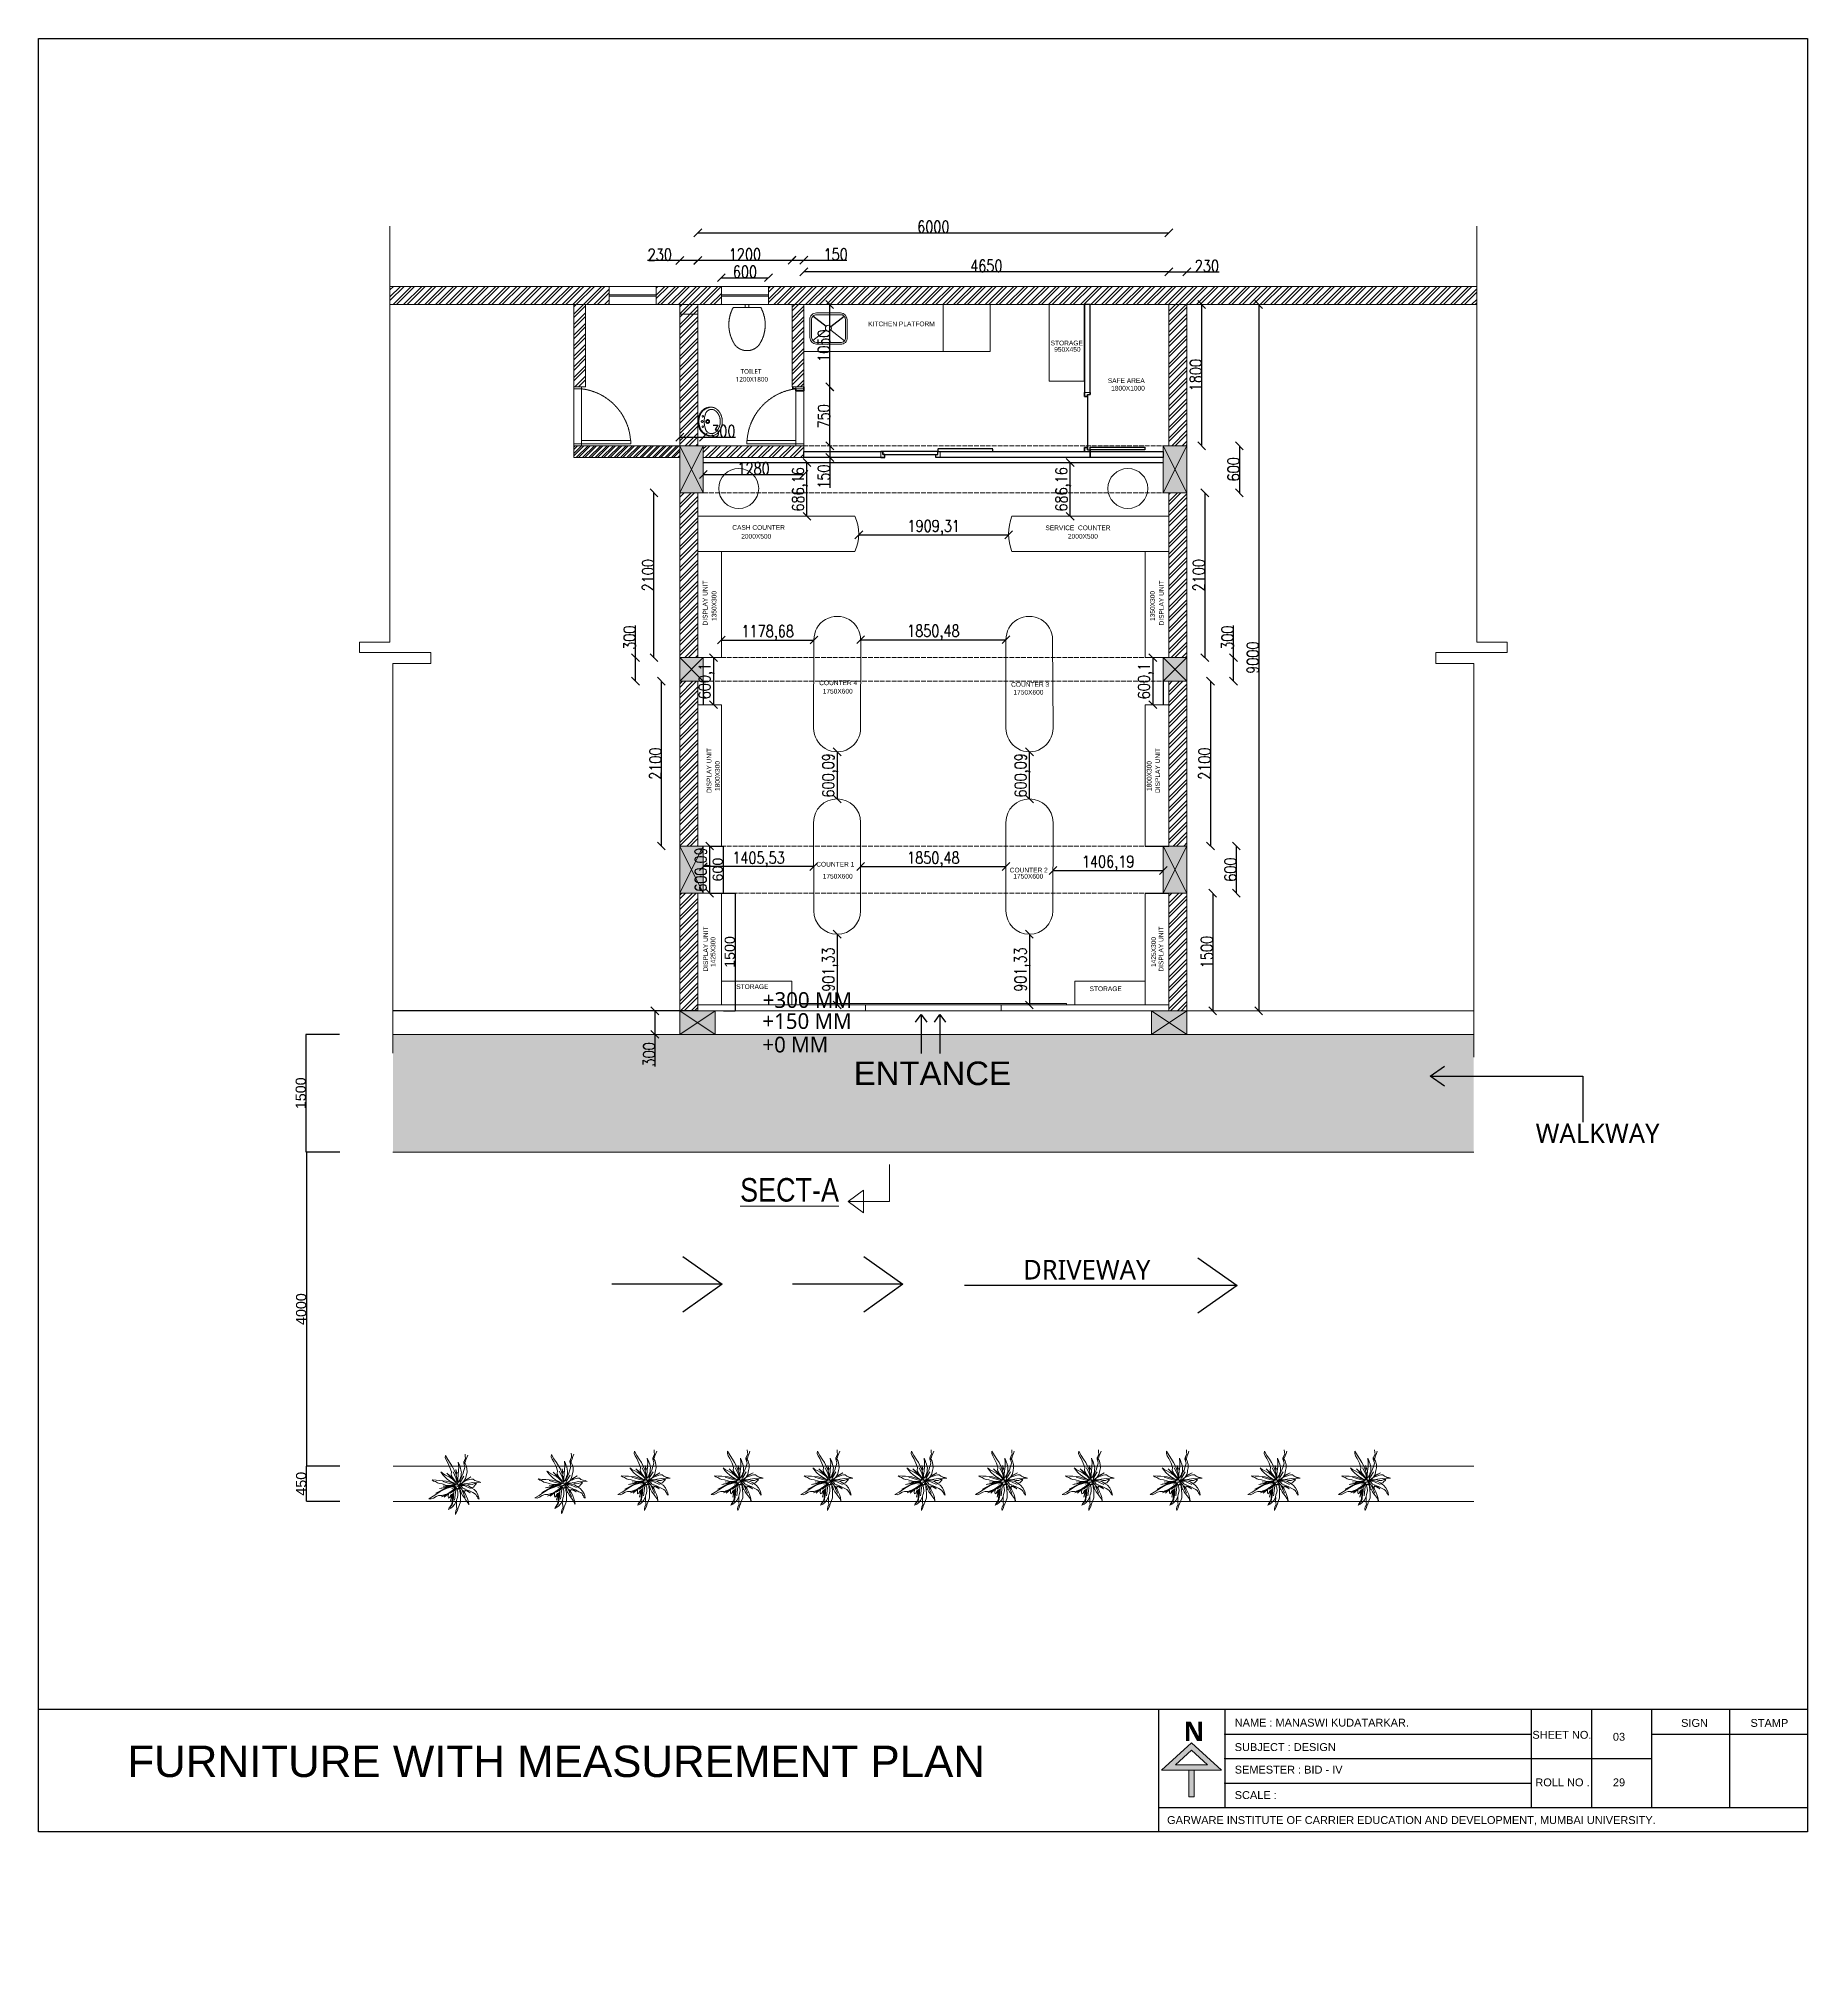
# Model space of a CAD drawing. Header units: millimetres. Extents: x 1926 to 160733, y 10813 to 39285.
# Drawn here: x 58923 to 81460, y 10813 to 35316 of the extents above; entities that cross this region are included whole.
import ezdxf

# ---------------------------------------------------------------- set-up
doc = ezdxf.new("R2010")
doc.units = ezdxf.units.MM
doc.linetypes.add('ACAD_ISO02W100', pattern=[15, 12, -3])
doc.linetypes.add('HIDDEN', pattern=[9.525, 6.35, -3.175])
doc.layers.get('Defpoints').update_dxf_attribs({"lineweight": 0})
for name, color, linetype, lineweight in [('C-DOOR', 7, 'HIDDEN', 0), ('COLOUNM', 7, 'Continuous', 0), ('dim-1', 7, 'Continuous', 0), ('FUR', 3, 'Continuous', 0), ('FURN', 252, 'Continuous', 0), ('furn 2', 253, 'ACAD_ISO02W100', 0), ('furn1', 7, 'Continuous', 0), ('FURNITURE', 7, 'Continuous', 0), ('hatch', 7, 'Continuous', 0), ('SCALE FORMET TEXT', 7, 'Continuous', 0), ('TEXT', 7, 'Continuous', 5), ('TREE', 94, 'Continuous', 0), ('wall', 250, 'Continuous', 0)]:
    doc.layers.add(name, color=color, linetype=linetype, lineweight=lineweight)
doc.layers.add('ELE', color=7, linetype='Continuous', lineweight=0, true_color=0x575c5a)
doc.layers.add('glass', color=7, linetype='Continuous', lineweight=5, true_color=0x0082ad)
doc.styles.add('DIM_FONT', font='SIMPLEX.shx', dxfattribs={"width": 0.8})
doc.styles.get("Standard").update_dxf_attribs({"font": 'arial.ttf'})
doc.styles.add('STYLE2', font='arial.ttf', dxfattribs={"height": 7})
doc.styles.add('style4', font='swissck.ttf')
doc.dimstyles.new('Annotative', dxfattribs={"dimscale": 0, "dimtxt": 2.5, "dimasz": 2.5, "dimexe": 1.25, "dimexo": 0.625, "dimtad": 1, "dimtxsty": 'Standard', "dimcen": 2.5, "dimadec": 0, "dimazin": 0, "dimtfac": 1, "dimtmove": 0, "dimatfit": 3, "dimfxl": 1, "dimarcsym": 0})
doc.dimstyles.new('ISO-25', dxfattribs={"dimtxt": 2.5, "dimasz": 2.5, "dimexe": 1.25, "dimexo": 0.625, "dimtad": 1, "dimtxsty": 'Standard', "dimcen": 2.5, "dimadec": 0, "dimazin": 0, "dimtfac": 1, "dimtmove": 0, "dimatfit": 3, "dimfxl": 1, "dimarcsym": 0})
pattern_1 = [(45, (-1096246.76, 18299.64), (-67.351921, 67.351921), []), (45, (-1096201.85, 18299.64), (-67.351921, 67.351921), [])]

msp = doc.modelspace()

# ---------------------------------------------------------------- texts
for s, height, p in [('KITCHEN PLATFORM', 60, (69493.819, 31648.746)), ('STORAGE ', 60, (71817.815, 31405.157)), ('950X450', 60, (71863.056, 31324.218)), ('SAFE AREA ', 60, (72545.548, 30925.649)), ('1800X1000', 60, (72588.843, 30829.242)), ('CASH COUNTER ', 60, (67761.828, 29054.912)), ('2000X500', 60, (67876.25, 28942.928)), ('SERVICE  COUNTER ', 60, (71751.244, 29050.552)), ('2000X500', 60, (72037.745, 28942.928)), ('COUNTER 4', 60, (68868.744, 27075.741)), ('1750X600', 60, (68913.779, 26968.734)), ('COUNTER 3', 60, (71314.125, 27055.469)), ('1750X600', 60, (71343.628, 26955.434)), ('COUNTER 1', 60, (68831.695, 24764.224)), ('COUNTER 2 ', 60, (71296.548, 24690.091)), ('1750X600', 60, (68913.779, 24611.368)), ('1750X600', 60, (71341.808, 24611.368)), ('STORAGE ', 60, (67812.35, 23204.623)), ('STORAGE ', 60, (72313.639, 23177.481)), ('NAME : MANASWI KUDATARKAR.', 100, (74162.458, 13806.774)), ('SHEET NO. ', 100, (77954.697, 13651.635)), ('03', 100, (78980.419, 13626.606)), ('SIGN ', 100, (79849.326, 13803.512)), ('STAMP ', 100, (80733.471, 13803.512)), ('FURNITURE WITH MEASUREMENT PLAN ', 400, (60054.873, 13164.016)), ('SUBJECT : DESIGN ', 100, (74162.458, 13495.485)), ('SEMESTER : BID - IV', 100, (74162.458, 13207.951)), ('ROLL NO .', 100, (77992.696, 13046.171)), ('29', 100, (78980.419, 13046.171)), ('SCALE :', 100, (74162.458, 12883.982)), ('GARWARE INSTITUTE OF CARRIER EDUCATION AND DEVELOPMENT, MUMBAI UNIVERSITY.', 100, (73301.355, 12565.586))]:
    msp.add_text(s, height=height).set_placement(p)
for s, p in [('DISPLAY UNIT', (67446.561, 27836.247)), ('1350X300', (67560.055, 27893.418)), ('1350X300', (73144.914, 27893.418)), ('DISPLAY UNIT', (73259.226, 27836.247)), ('DISPLAY UNIT', (67495.595, 25701.871)), ('DISPLAY UNIT', (73210.192, 25701.871)), ('1800X300', (67602.156, 25726.839)), ('1800X300', (73102.813, 25726.839)), ('DISPLAY UNIT', (67451.715, 23426.495)), ('1425X300', (67546.655, 23484.93)), ('1425X300', (73158.313, 23484.93)), ('DISPLAY UNIT', (73254.072, 23426.495))]:
    msp.add_text(s, height=60, rotation=90).set_placement(p)
at = {"insert": (67805.199, 31102.897), "char_height": 60, "width": 3654.03025, "attachment_point": 1}
msp.add_mtext('{\\fMicrosoft YaHei UI Light|b0|i0|c0|p34;\\C256;\\c0;   TOILET\\P1200X1800}', dxfattribs=at)
at = {"char_height": 200, "width": 3654.03025, "attachment_point": 1, "style": 'style4'}
for s, insert in [('{\\fMicrosoft YaHei UI Light|b0|i0|c0|p34;+300 MM}', (68150.65, 23163.857)), ('{\\fMicrosoft YaHei UI Light|b0|i0|c0|p34;+150 MM}', (68145.951, 22896.327)), ('{\\fMicrosoft YaHei UI Light|b0|i0|c0|p34;+0 MM}', (68145.951, 22596.327))]:
    msp.add_mtext(s, dxfattribs=dict(at, insert=insert))
at = {"layer": 'SCALE FORMET TEXT', "color": 18, "true_color": 0x000000, "attachment_point": 1, "style": 'style4'}
for s, insert, char_height, width in [('{\\fSwis721 LtEx BT|b0|i0|c0|p34;ENTANCE}', (69309.625, 22280.347), 300, 3654.03025), ('{\\fMicrosoft YaHei UI Light|b0|i0|c0|p34;WALKWAY}', (77996.41, 21490.363), 250, 3654.03025), ('{\\fMicrosoft YaHei UI Light|b0|i0|c0|p34;DRIVEWAY}', (71466.64, 19752.638), 250, 3654.03025), ('{\\fYu Gothic UI Semibold|b0|i0|c0|p34;N}', (73511.176, 13869.726), 248.30926, 2268.32386)]:
    msp.add_mtext(s, dxfattribs=dict(at, insert=insert, char_height=char_height, width=width))
at = {"layer": 'TEXT', "color": 0, "insert": (67861.498, 20491.418), "char_height": 300, "width": 12204.95094, "attachment_point": 7, "style": 'STYLE2'}
msp.add_mtext('{\\fArial Narrow|b0|i0|c0|p34;\\LSECT-A\\l }', dxfattribs=at)

# ---------------------------------------------------------------- blocks, each defined once
blk = doc.blocks.new('RETGGER')
at = {"layer": 'TREE', "color": 84}
for p, q in [((96.8, -1890.33), (96.99, -1889.26)), ((96.86, -1891.11), (96.8, -1890.33)), ((97.4, -1890.14), (96.86, -1891.11)), ((96.99, -1889.26), (97.6, -1888.04)), ((97.45, -1887.15), (97.39, -1886)), ((97.81, -1888.9), (97.4, -1890.14)), ((97.6, -1888.04), (97.45, -1887.15)), ((98.27, -1887.71), (97.81, -1888.9)), ((98.72, -1886.53), (98.27, -1887.71)), ((92.99, -1911.67), (93.03, -1910.53)), ((93.03, -1910.53), (93, -1909.59)), ((95.02, -1910.36), (94.33, -1912.2)), ((94.49, -1903.06), (94.72, -1904.79)), ((94.72, -1904.79), (94.94, -1906.37)), ((94.91, -1901.99), (97.29, -1902.23)), ((94.94, -1906.37), (95.02, -1908.24)), ((95.02, -1908.24), (95.02, -1910.36)), ((97.29, -1902.23), (100.13, -1903.52)), ((92.41, -1916), (92.59, -1914.93)), ((92.47, -1916.78), (92.41, -1916)), ((93, -1915.81), (92.47, -1916.78)), ((92.59, -1914.93), (93.21, -1913.71)), ((93.06, -1912.81), (92.99, -1911.67)), ((93.41, -1914.57), (93, -1915.81)), ((93.21, -1913.71), (93.06, -1912.81)), ((93.87, -1913.38), (93.41, -1914.57)), ((94.33, -1912.2), (93.87, -1913.38))]:
    blk.add_line(p, q, dxfattribs=at)
for points in [[(93.24, -1900.5), (93.38, -1899.21), (93.17, -1897.97), (92.59, -1896.06), (91.86, -1894.2), (90.92, -1892.45), (89.82, -1890.65), (88.57, -1888.79), (87.32, -1886.63), (87.22, -1887.76), (87.69, -1888.95), (88.53, -1890.39), (89.63, -1892.75), (90.39, -1894.95), (90.23, -1896.33), (91.15, -1898.14), (92.35, -1899.73), (92.82, -1900.19)], [(95.22, -1901.43), (96.77, -1899.82), (97.59, -1898.43), (97.9, -1897.25), (98.05, -1896.37), (98.36, -1895.11), (98.3, -1893.36), (97.86, -1891.76), (97.39, -1890.77), (96.71, -1889.78), (96.67, -1890.6), (96.93, -1891.21), (97.03, -1891.93), (97.25, -1892.59), (97.08, -1893.38), (96.75, -1894.41), (96.2, -1896.2), (95.67, -1897.29), (95.13, -1898.59), (94.7, -1899.55), (94.79, -1900.68), (94.89, -1901.4)], [(92.39, -1901.78), (91.62, -1901.08), (90.71, -1900.64), (89.2, -1900.12), (87.65, -1899.73), (86.08, -1899.52), (84.39, -1899.39), (82.6, -1899.33), (80.61, -1899.13), (81.31, -1899.73), (82.3, -1899.98), (83.35, -1900.67), (84.35, -1900.98), (85.7, -1901.18), (87.91, -1901.94), (89.88, -1902.02), (91.47, -1901.99), (91.99, -1901.91)], [(86.07, -1899.92), (92.22, -1901.77)], [(90.58, -1898.19), (88.11, -1895.68), (90.37, -1897.66), (90.24, -1896.88), (91.16, -1898.65)], [(93.06, -1896.28), (92.72, -1893.91), (93.16, -1895.45), (93.25, -1895.19), (93.4, -1895.72)], [(96.8, -1897.2), (95.05, -1900.06)], [(97.68, -1899.23), (100.33, -1897.61), (97.88, -1898.87)], [(101.55, -1902.8), (101.6, -1902.79), (102.14, -1902.12), (102.71, -1901.47), (103.09, -1900.97), (102.38, -1900.99), (102.08, -1901.03), (100.97, -1901.5), (99.54, -1901.61), (98.09, -1901)], [(89.43, -1902.72), (86.99, -1903.54), (82.44, -1905.94), (83.92, -1905.32), (87.43, -1903.5), (89.59, -1902.62)], [(89.18, -1902.77), (84.34, -1903.59), (88.72, -1902.6), (86.12, -1902.3), (89.36, -1902.37)], [(88.59, -1906.34), (86.68, -1907.94), (88.05, -1906.66), (85.27, -1907.84), (88.14, -1906.34), (88.84, -1906)], [(89.58, -1905.32), (88.88, -1906.22), (88.81, -1907.48), (88.96, -1908.36), (89.52, -1907.96), (89.9, -1907.14), (90.35, -1906.57), (90.75, -1906.33), (91.16, -1906.16), (91.61, -1905.85)], [(92.16, -1902.17), (89.24, -1902.8)], [(92.22, -1902.12), (90.01, -1902.26), (89.25, -1902.37)], [(91.04, -1906.41), (90.32, -1906.89), (90.3, -1906.9), (89.57, -1908.04), (90.16, -1907.34), (91.09, -1906.42)], [(91.42, -1906.33), (90.67, -1911.73), (89.64, -1912.98), (90.21, -1912.08), (90.56, -1911.68), (91.14, -1906.71), (91.42, -1906.33)], [(92.31, -1903.4), (89.73, -1905.89), (90.65, -1905.17), (90.35, -1905.57), (91.35, -1904.63), (92.14, -1903.59)], [(91.02, -1906.88), (90.67, -1908.59), (90.83, -1906.91), (89.92, -1909.96), (90.57, -1906.91)], [(90.61, -1903.49), (92.94, -1902.76)], [(92.61, -1903.22), (91.93, -1904.66)], [(93.31, -1904.33), (93.65, -1903.41), (93.98, -1903.79), (94.49, -1903.06)], [(95.3, -1901.62), (97.54, -1901.7), (99.08, -1902.13), (100.13, -1902.76), (100.85, -1903.28), (101.95, -1903.98), (103.12, -1905.27), (103.92, -1906.73), (104.27, -1907.76), (104.48, -1908.95), (103.88, -1908.39), (103.64, -1907.77), (103.21, -1907.19), (102.91, -1906.56), (102.24, -1906.1), (101.28, -1905.6), (99.64, -1904.7), (98.5, -1904.28), (97.21, -1903.72), (96.23, -1903.33), (95.51, -1902.46), (95.09, -1901.88)], [(97.12, -1904.24), (99.95, -1905.74), (98.21, -1904.3)], [(101.6, -1902.79), (100.89, -1902.93), (100.33, -1902.91)]]:
    blk.add_lwpolyline(points, dxfattribs=at)
at = {"layer": 'TREE', "color": 1}
for points in [[(93.59, -1900), (93.59, -1898.76), (93.79, -1896.78), (94.04, -1894.35), (94.09, -1892.44), (93.9, -1890.12), (94.39, -1891.13), (94.61, -1891.99), (95.1, -1893.15), (95.27, -1894.11), (95.47, -1895.16), (95.43, -1895.86), (95.41, -1897.01), (95.22, -1897.56), (94.95, -1898.39), (94.72, -1898.88), (94.29, -1899.65), (93.79, -1900.42), (93.86, -1899.73), (93.59, -1900)], [(92.57, -1901.54), (91.03, -1900.45), (89.38, -1899.53), (88.25, -1898.68), (87.08, -1897.63), (86, -1896.48), (85.02, -1895.09), (85.5, -1895.39), (86.04, -1895.88), (87.46, -1896.66), (88.67, -1897.38), (89.81, -1897.95), (90.93, -1898.78), (91.77, -1899.55), (92.38, -1900.23), (92.69, -1900.52), (92.84, -1900.68), (93.16, -1901.43), (92.42, -1900.91), (92.57, -1901.54)], [(91.26, -1895.08), (92.7, -1897.99), (93.72, -1901.7)], [(93.87, -1902.28), (93.27, -1902.54), (94.52, -1902.02), (92.64, -1902.37), (94.1, -1902.03), (93.44, -1900.82), (94.14, -1901.94), (94.72, -1900.93), (94.37, -1901.72), (95.46, -1901.38), (94.4, -1901.86), (95.61, -1902.26), (94.61, -1902.07), (94.06, -1903.07), (94.4, -1902.04)], [(95.61, -1901.27), (96.86, -1901.2), (98.83, -1900.88), (101.23, -1900.48), (103.13, -1900.32), (105.46, -1900.37), (104.42, -1899.95), (103.55, -1899.78), (102.36, -1899.36), (101.52, -1898.73), (100.59, -1898.72), (99.84, -1898.87), (98.5, -1899.28), (97.95, -1899.5), (97.15, -1899.82), (96.67, -1900.08), (95.92, -1900.55), (95.18, -1901.1), (95.87, -1900.98), (95.61, -1901.27)], [(92.72, -1902.73), (91.42, -1902.59), (90.18, -1902.82), (88.28, -1903.41), (86.43, -1904.16), (84.68, -1905.11), (82.89, -1906.22), (81.04, -1907.49), (78.89, -1908.76), (80.03, -1908.84), (81.21, -1908.36), (82.65, -1907.52), (83.88, -1907.09), (85.54, -1907.07), (88.32, -1906.2), (90.37, -1904.83), (91.95, -1903.62), (92.41, -1903.15)], [(92.94, -1903.1), (93.59, -1905.24), (93.69, -1906.84), (93.43, -1908.04), (93.17, -1908.9), (92.86, -1910.16), (92.02, -1911.69), (90.9, -1912.91), (90.03, -1913.58), (88.98, -1914.16), (89.31, -1913.41), (89.82, -1912.98), (90.24, -1912.39), (90.73, -1911.9), (90.95, -1911.12), (91.11, -1910.05), (91.44, -1908.21), (91.46, -1906.99), (91.57, -1905.59), (91.63, -1904.54), (92.21, -1903.57), (92.63, -1902.98)], [(91.98, -1909.44), (92.76, -1902.96)], [(94.16, -1902.03), (95.46, -1903.62), (97.48, -1908.08)], [(96.03, -1904.12), (96.23, -1904.48), (97.32, -1906.02), (97.97, -1907.27), (98.58, -1908.72), (99.06, -1910.23), (99.34, -1911.9), (99.04, -1911.43), (98.76, -1910.75), (97.81, -1909.44), (97.03, -1908.26), (96.25, -1907.25), (95.6, -1906.03), (95.17, -1904.96), (94.91, -1904.09), (94.76, -1903.7), (94.7, -1903.49), (94.71, -1903.3)]]:
    blk.add_lwpolyline(points, dxfattribs=at)
at = {"layer": 'TREE', "color": 84}
for start, end in [(153.01353, 156.27022), (127.67541, 134.63013), (100.02652, 103.35068), (73.6634, 80.37728), (33.93423, 44.7068), (180.90802, 192.15636), (280.81668, 290.07869), (309.13517, 324.13523)]:
    blk.add_arc((94.12, -1901.99), 4.22, start, end, dxfattribs=at)
blk = doc.blocks.new('A$C51D124C1')
at = {"layer": 'C-DOOR'}
for p, q in [((25, 100), (725, 100)), ((25, 0), (725, 0))]:
    blk.add_line(p, q, dxfattribs=at)
blk.add_arc((21, 15), 709, 6.8545, 86.4639, dxfattribs=at)
blk.add_arc((21, 15), 709, 6.8545, 86.4639, dxfattribs=at)
at = {"layer": 'ELE'}
for points in [[(25, 725), (65, 725), (65, 100), (25, 100)], [(25, 725), (65, 725), (65, 100), (25, 100)], [(25, 0), (0, 0), (0, 100), (25, 100)], [(25, 0), (0, 0), (0, 100), (25, 100)], [(750, 0), (725, 0), (725, 100), (750, 100)], [(750, 0), (725, 0), (725, 100), (750, 100)]]:
    blk.add_lwpolyline(points, close=True, dxfattribs=at)
blk = doc.blocks.new('_Oblique')
at = {"color": 0, "linetype": 'ByBlock', "lineweight": -2}
blk.add_line((-0.5, -0.5), (0.5, 0.5), dxfattribs=at)
blk = doc.blocks.new('*D230')
at = {"color": 0, "lineweight": -2, "transparency": 16777216}
blk.add_line((69373, 28992), (71282, 28992), dxfattribs=at)
at = {"layer": 'Defpoints', "color": 0, "transparency": 16777216}
for p in [(69373, 29002), (71282, 29002), (71282, 28992)]:
    blk.add_point(p, dxfattribs=at)
at = {"color": 0, "lineweight": -2, "transparency": 16777216, "xscale": 100, "yscale": 100, "zscale": 100, "rotation": 180}
blk.add_blockref('_Oblique', (69373, 28992), dxfattribs=at)
at = {"color": 0, "lineweight": -2, "transparency": 16777216, "xscale": 100, "yscale": 100, "zscale": 100}
blk.add_blockref('_Oblique', (71282, 28992), dxfattribs=at)
at = {"color": 0, "transparency": 16777216, "insert": (70328, 29082), "char_height": 150, "attachment_point": 5, "style": 'DIM_FONT'}
blk.add_mtext('1909,31', dxfattribs=at)
blk = doc.blocks.new('*D231')
at = {"color": 0, "lineweight": -2, "transparency": 16777216}
blk.add_line((69397, 27655), (71248, 27655), dxfattribs=at)
at = {"layer": 'Defpoints', "color": 0, "transparency": 16777216}
for p in [(69397, 27651), (71248, 27655), (71248, 27651)]:
    blk.add_point(p, dxfattribs=at)
at = {"color": 0, "lineweight": -2, "transparency": 16777216, "xscale": 100, "yscale": 100, "zscale": 100, "rotation": 180}
blk.add_blockref('_Oblique', (69397, 27655), dxfattribs=at)
at = {"color": 0, "lineweight": -2, "transparency": 16777216, "xscale": 100, "yscale": 100, "zscale": 100}
blk.add_blockref('_Oblique', (71248, 27655), dxfattribs=at)
at = {"color": 0, "transparency": 16777216, "insert": (70323, 27745), "char_height": 150, "attachment_point": 5, "style": 'DIM_FONT'}
blk.add_mtext('1850,48', dxfattribs=at)
blk = doc.blocks.new('*D232')
at = {"color": 0, "lineweight": -2, "transparency": 16777216}
blk.add_line((67623, 27651), (68802, 27651), dxfattribs=at)
at = {"layer": 'Defpoints', "color": 0, "transparency": 16777216}
for p in [(67623, 27665), (68802, 27651), (68802, 27651)]:
    blk.add_point(p, dxfattribs=at)
at = {"color": 0, "lineweight": -2, "transparency": 16777216, "xscale": 100, "yscale": 100, "zscale": 100, "rotation": 180}
blk.add_blockref('_Oblique', (67623, 27651), dxfattribs=at)
at = {"color": 0, "lineweight": -2, "transparency": 16777216, "xscale": 100, "yscale": 100, "zscale": 100}
blk.add_blockref('_Oblique', (68802, 27651), dxfattribs=at)
at = {"color": 0, "transparency": 16777216, "insert": (68213, 27741), "char_height": 150, "attachment_point": 5, "style": 'DIM_FONT'}
blk.add_mtext('1178,68', dxfattribs=at)
blk = doc.blocks.new('*D234')
at = {"color": 0, "lineweight": -2, "transparency": 16777216}
blk.add_line((71548, 25626), (71548, 26227), dxfattribs=at)
at = {"layer": 'Defpoints', "color": 0, "transparency": 16777216}
for p in [(71548, 26227), (71548, 26227), (71548, 25626)]:
    blk.add_point(p, dxfattribs=at)
at = {"color": 0, "lineweight": -2, "transparency": 16777216, "xscale": 100, "yscale": 100, "zscale": 100}
for p, rotation in [((71548, 26227), 90), ((71548, 25626), 270)]:
    blk.add_blockref('_Oblique', p, dxfattribs=dict(at, rotation=rotation))
at = {"color": 0, "transparency": 16777216, "insert": (71458, 25926), "char_height": 150, "attachment_point": 5, "rotation": 90, "style": 'DIM_FONT'}
blk.add_mtext('600,09', dxfattribs=at)
blk = doc.blocks.new('*D235')
at = {"color": 0, "lineweight": -2, "transparency": 16777216}
blk.add_line((69097, 26227), (69097, 25626), dxfattribs=at)
at = {"layer": 'Defpoints', "color": 0, "transparency": 16777216}
for p in [(69097, 26227), (69097, 25626), (69097, 25626)]:
    blk.add_point(p, dxfattribs=at)
at = {"color": 0, "lineweight": -2, "transparency": 16777216, "xscale": 100, "yscale": 100, "zscale": 100}
for p, rotation in [((69097, 26227), 90), ((69097, 25626), 270)]:
    blk.add_blockref('_Oblique', p, dxfattribs=dict(at, rotation=rotation))
at = {"color": 0, "transparency": 16777216, "insert": (69007, 25926), "char_height": 150, "attachment_point": 5, "rotation": 90, "style": 'DIM_FONT'}
blk.add_mtext('600,09', dxfattribs=at)
blk = doc.blocks.new('*D236')
at = {"color": 0, "lineweight": -2, "transparency": 16777216}
blk.add_line((69397, 24765), (71248, 24765), dxfattribs=at)
at = {"layer": 'Defpoints', "color": 0, "transparency": 16777216}
for p in [(69397, 24765), (71248, 24765), (71248, 24765)]:
    blk.add_point(p, dxfattribs=at)
at = {"color": 0, "lineweight": -2, "transparency": 16777216, "xscale": 100, "yscale": 100, "zscale": 100, "rotation": 180}
blk.add_blockref('_Oblique', (69397, 24765), dxfattribs=at)
at = {"color": 0, "lineweight": -2, "transparency": 16777216, "xscale": 100, "yscale": 100, "zscale": 100}
blk.add_blockref('_Oblique', (71248, 24765), dxfattribs=at)
at = {"color": 0, "transparency": 16777216, "insert": (70323, 24854), "char_height": 150, "attachment_point": 5, "style": 'DIM_FONT'}
blk.add_mtext('1850,48', dxfattribs=at)
blk = doc.blocks.new('*D237')
at = {"color": 0, "lineweight": -2, "transparency": 16777216}
blk.add_line((67473, 25026), (67473, 24426), dxfattribs=at)
at = {"layer": 'Defpoints', "color": 0, "transparency": 16777216}
for p in [(67473, 25026), (67473, 24426), (67473, 24426)]:
    blk.add_point(p, dxfattribs=at)
at = {"color": 0, "lineweight": -2, "transparency": 16777216, "xscale": 100, "yscale": 100, "zscale": 100}
for p, rotation in [((67473, 25026), 90), ((67473, 24426), 270)]:
    blk.add_blockref('_Oblique', p, dxfattribs=dict(at, rotation=rotation))
at = {"color": 0, "transparency": 16777216, "insert": (67383, 24726), "char_height": 150, "attachment_point": 5, "rotation": 90, "style": 'DIM_FONT'}
blk.add_mtext('600,09', dxfattribs=at)
blk = doc.blocks.new('*D238')
at = {"color": 0, "lineweight": -2, "transparency": 16777216}
blk.add_line((69098, 23903), (69098, 23001), dxfattribs=at)
at = {"layer": 'Defpoints', "color": 0, "transparency": 16777216}
for p in [(69098, 23903), (69098, 23001), (69098, 23001)]:
    blk.add_point(p, dxfattribs=at)
at = {"color": 0, "lineweight": -2, "transparency": 16777216, "xscale": 100, "yscale": 100, "zscale": 100}
for p, rotation in [((69098, 23903), 90), ((69098, 23001), 270)]:
    blk.add_blockref('_Oblique', p, dxfattribs=dict(at, rotation=rotation))
at = {"color": 0, "transparency": 16777216, "insert": (69009, 23452), "char_height": 150, "attachment_point": 5, "rotation": 90, "style": 'DIM_FONT'}
blk.add_mtext('901,33', dxfattribs=at)
blk = doc.blocks.new('*D239')
at = {"color": 0, "lineweight": -2, "transparency": 16777216}
blk.add_line((71547, 23903), (71547, 23001), dxfattribs=at)
at = {"layer": 'Defpoints', "color": 0, "transparency": 16777216}
for p in [(71547, 23903), (71547, 23001), (71547, 23001)]:
    blk.add_point(p, dxfattribs=at)
at = {"color": 0, "lineweight": -2, "transparency": 16777216, "xscale": 100, "yscale": 100, "zscale": 100}
for p, rotation in [((71547, 23903), 90), ((71547, 23001), 270)]:
    blk.add_blockref('_Oblique', p, dxfattribs=dict(at, rotation=rotation))
at = {"color": 0, "transparency": 16777216, "insert": (71457, 23452), "char_height": 150, "attachment_point": 5, "rotation": 90, "style": 'DIM_FONT'}
blk.add_mtext('901,33', dxfattribs=at)
blk = doc.blocks.new('*D240')
at = {"color": 0, "lineweight": -2, "transparency": 16777216}
blk.add_line((71847, 24715), (73253, 24715), dxfattribs=at)
at = {"layer": 'Defpoints', "color": 0, "transparency": 16777216}
for p in [(71847, 24764), (73253, 24764), (73253, 24715)]:
    blk.add_point(p, dxfattribs=at)
at = {"color": 0, "lineweight": -2, "transparency": 16777216, "xscale": 100, "yscale": 100, "zscale": 100, "rotation": 180}
blk.add_blockref('_Oblique', (71847, 24715), dxfattribs=at)
at = {"color": 0, "lineweight": -2, "transparency": 16777216, "xscale": 100, "yscale": 100, "zscale": 100}
blk.add_blockref('_Oblique', (73253, 24715), dxfattribs=at)
at = {"color": 0, "transparency": 16777216, "insert": (72550, 24805), "char_height": 150, "attachment_point": 5, "style": 'DIM_FONT'}
blk.add_mtext('1406,19', dxfattribs=at)
blk = doc.blocks.new('*D241')
at = {"color": 0, "lineweight": -2, "transparency": 16777216}
blk.add_line((68798, 24764), (67393, 24764), dxfattribs=at)
at = {"layer": 'Defpoints', "color": 0, "transparency": 16777216}
for p in [(67393, 24764), (67393, 24764), (68798, 24764)]:
    blk.add_point(p, dxfattribs=at)
at = {"color": 0, "lineweight": -2, "transparency": 16777216, "xscale": 100, "yscale": 100, "zscale": 100, "rotation": 180}
blk.add_blockref('_Oblique', (67393, 24764), dxfattribs=at)
at = {"color": 0, "lineweight": -2, "transparency": 16777216, "xscale": 100, "yscale": 100, "zscale": 100}
blk.add_blockref('_Oblique', (68798, 24764), dxfattribs=at)
at = {"color": 0, "transparency": 16777216, "insert": (68096, 24854), "char_height": 150, "attachment_point": 5, "style": 'DIM_FONT'}
blk.add_mtext('1405,53', dxfattribs=at)
blk = doc.blocks.new('*D242')
at = {"color": 0, "lineweight": -2, "transparency": 16777216}
blk.add_line((67522, 27427), (67522, 26827), dxfattribs=at)
at = {"layer": 'Defpoints', "color": 0, "transparency": 16777216}
for p in [(67473, 27427), (67473, 26827), (67522, 26827)]:
    blk.add_point(p, dxfattribs=at)
at = {"color": 0, "lineweight": -2, "transparency": 16777216, "xscale": 100, "yscale": 100, "zscale": 100}
for p, rotation in [((67522, 27427), 90), ((67522, 26827), 270)]:
    blk.add_blockref('_Oblique', p, dxfattribs=dict(at, rotation=rotation))
at = {"color": 0, "transparency": 16777216, "insert": (67432, 27127), "char_height": 150, "attachment_point": 5, "rotation": 90, "style": 'DIM_FONT'}
blk.add_mtext('600,1', dxfattribs=at)
blk = doc.blocks.new('*D243')
at = {"color": 0, "lineweight": -2, "transparency": 16777216}
blk.add_line((73119, 27427), (73119, 26827), dxfattribs=at)
at = {"layer": 'Defpoints', "color": 0, "transparency": 16777216}
for p in [(73119, 27427), (73119, 26827), (73119, 26827)]:
    blk.add_point(p, dxfattribs=at)
at = {"color": 0, "lineweight": -2, "transparency": 16777216, "xscale": 100, "yscale": 100, "zscale": 100}
for p, rotation in [((73119, 27427), 90), ((73119, 26827), 270)]:
    blk.add_blockref('_Oblique', p, dxfattribs=dict(at, rotation=rotation))
at = {"color": 0, "transparency": 16777216, "insert": (73029, 27127), "char_height": 150, "attachment_point": 5, "rotation": 90, "style": 'DIM_FONT'}
blk.add_mtext('600,1', dxfattribs=at)
blk = doc.blocks.new('*D244')
at = {"color": 0, "lineweight": -2, "transparency": 16777216}
blk.add_line((68713, 29227), (68713, 29913), dxfattribs=at)
at = {"layer": 'Defpoints', "color": 0, "transparency": 16777216}
for p in [(68703, 29913), (68713, 29913), (68703, 29227)]:
    blk.add_point(p, dxfattribs=at)
at = {"color": 0, "lineweight": -2, "transparency": 16777216, "xscale": 100, "yscale": 100, "zscale": 100}
for p, rotation in [((68713, 29913), 90), ((68713, 29227), 270)]:
    blk.add_blockref('_Oblique', p, dxfattribs=dict(at, rotation=rotation))
at = {"color": 0, "transparency": 16777216, "insert": (68623, 29570), "char_height": 150, "attachment_point": 5, "rotation": 90, "style": 'DIM_FONT'}
blk.add_mtext('686,16', dxfattribs=at)
blk = doc.blocks.new('*D245')
at = {"color": 0, "lineweight": -2, "transparency": 16777216}
blk.add_line((72067, 29227), (72067, 29913), dxfattribs=at)
at = {"layer": 'Defpoints', "color": 0, "transparency": 16777216}
for p in [(72067, 29913), (72067, 29913), (72067, 29227)]:
    blk.add_point(p, dxfattribs=at)
at = {"color": 0, "lineweight": -2, "transparency": 16777216, "xscale": 100, "yscale": 100, "zscale": 100}
for p, rotation in [((72067, 29913), 90), ((72067, 29227), 270)]:
    blk.add_blockref('_Oblique', p, dxfattribs=dict(at, rotation=rotation))
at = {"color": 0, "transparency": 16777216, "insert": (71977, 29570), "char_height": 150, "attachment_point": 5, "rotation": 90, "style": 'DIM_FONT'}
blk.add_mtext('686,16', dxfattribs=at)
blk = doc.blocks.new('*D272')
at = {"color": 0, "lineweight": -2, "transparency": 16777216}
blk.add_line((67323, 32489), (68523, 32489), dxfattribs=at)
at = {"layer": 'Defpoints', "color": 0, "transparency": 16777216}
for p in [(68523, 32489), (67323, 32073), (68523, 32073)]:
    blk.add_point(p, dxfattribs=at)
at = {"color": 0, "lineweight": -2, "transparency": 16777216, "xscale": 100, "yscale": 100, "zscale": 100, "rotation": 180}
blk.add_blockref('_Oblique', (67323, 32489), dxfattribs=at)
at = {"color": 0, "lineweight": -2, "transparency": 16777216, "xscale": 100, "yscale": 100, "zscale": 100}
blk.add_blockref('_Oblique', (68523, 32489), dxfattribs=at)
at = {"color": 0, "transparency": 16777216, "insert": (67923, 32565), "char_height": 150, "attachment_point": 5, "style": 'DIM_FONT'}
blk.add_mtext('1200', dxfattribs=at)
blk = doc.blocks.new('*D273')
at = {"color": 0, "lineweight": -2, "transparency": 16777216}
for p, q in [((68523, 32490), (68673, 32490)), ((68673, 32490), (69223, 32490))]:
    blk.add_line(p, q, dxfattribs=at)
at = {"layer": 'Defpoints', "color": 0, "transparency": 16777216}
for p in [(68523, 32490), (68523, 31926), (68673, 31926)]:
    blk.add_point(p, dxfattribs=at)
at = {"color": 0, "lineweight": -2, "transparency": 16777216, "xscale": 100, "yscale": 100, "zscale": 100, "rotation": 180}
blk.add_blockref('_Oblique', (68523, 32490), dxfattribs=at)
at = {"color": 0, "lineweight": -2, "transparency": 16777216, "xscale": 100, "yscale": 100, "zscale": 100}
blk.add_blockref('_Oblique', (68673, 32490), dxfattribs=at)
at = {"color": 0, "transparency": 16777216, "insert": (69079, 32565), "char_height": 150, "attachment_point": 5, "style": 'DIM_FONT'}
blk.add_mtext('150', dxfattribs=at)
blk = doc.blocks.new('*D274')
at = {"color": 0, "lineweight": -2, "transparency": 16777216}
blk.add_line((73323, 32343), (68673, 32343), dxfattribs=at)
at = {"layer": 'Defpoints', "color": 0, "transparency": 16777216}
for p in [(68673, 32343), (68673, 31926), (73323, 31926)]:
    blk.add_point(p, dxfattribs=at)
at = {"color": 0, "lineweight": -2, "transparency": 16777216, "xscale": 100, "yscale": 100, "zscale": 100, "rotation": 180}
blk.add_blockref('_Oblique', (68673, 32343), dxfattribs=at)
at = {"color": 0, "lineweight": -2, "transparency": 16777216, "xscale": 100, "yscale": 100, "zscale": 100}
blk.add_blockref('_Oblique', (73323, 32343), dxfattribs=at)
at = {"color": 0, "transparency": 16777216, "insert": (70998, 32419), "char_height": 150, "attachment_point": 5, "style": 'DIM_FONT'}
blk.add_mtext('4650', dxfattribs=at)
blk = doc.blocks.new('*D275')
at = {"color": 0, "lineweight": -2, "transparency": 16777216}
blk.add_line((73741, 31926), (73741, 30126), dxfattribs=at)
at = {"layer": 'Defpoints', "color": 0, "transparency": 16777216}
for p in [(73323, 31926), (73323, 30126), (73741, 30126)]:
    blk.add_point(p, dxfattribs=at)
at = {"color": 0, "lineweight": -2, "transparency": 16777216, "xscale": 100, "yscale": 100, "zscale": 100}
for p, rotation in [((73741, 31926), 90), ((73741, 30126), 270)]:
    blk.add_blockref('_Oblique', p, dxfattribs=dict(at, rotation=rotation))
at = {"color": 0, "transparency": 16777216, "insert": (73666, 31026), "char_height": 150, "attachment_point": 5, "rotation": 90, "style": 'DIM_FONT'}
blk.add_mtext('1800', dxfattribs=at)
blk = doc.blocks.new('*D276')
at = {"color": 0, "lineweight": -2, "transparency": 16777216}
blk.add_line((74222, 30126), (74222, 29526), dxfattribs=at)
at = {"layer": 'Defpoints', "color": 0, "transparency": 16777216}
for p in [(73253, 30126), (73253, 29526), (74222, 29526)]:
    blk.add_point(p, dxfattribs=at)
at = {"color": 0, "lineweight": -2, "transparency": 16777216, "xscale": 100, "yscale": 100, "zscale": 100}
for p, rotation in [((74222, 30126), 90), ((74222, 29526), 270)]:
    blk.add_blockref('_Oblique', p, dxfattribs=dict(at, rotation=rotation))
at = {"color": 0, "transparency": 16777216, "insert": (74146, 29826), "char_height": 150, "attachment_point": 5, "rotation": 90, "style": 'DIM_FONT'}
blk.add_mtext('600', dxfattribs=at)
blk = doc.blocks.new('*D277')
at = {"color": 0, "lineweight": -2, "transparency": 16777216}
blk.add_line((73781, 29526), (73781, 27426), dxfattribs=at)
at = {"layer": 'Defpoints', "color": 0, "transparency": 16777216}
for p in [(73323, 29526), (73323, 27426), (73781, 27426)]:
    blk.add_point(p, dxfattribs=at)
at = {"color": 0, "lineweight": -2, "transparency": 16777216, "xscale": 100, "yscale": 100, "zscale": 100}
for p, rotation in [((73781, 29526), 90), ((73781, 27426), 270)]:
    blk.add_blockref('_Oblique', p, dxfattribs=dict(at, rotation=rotation))
at = {"color": 0, "transparency": 16777216, "insert": (73705, 28476), "char_height": 150, "attachment_point": 5, "rotation": 90, "style": 'DIM_FONT'}
blk.add_mtext('2100', dxfattribs=at)
blk = doc.blocks.new('*D278')
at = {"color": 0, "lineweight": -2, "transparency": 16777216}
for p, q in [((74146, 27426), (74146, 27836)), ((74146, 27126), (74146, 27426))]:
    blk.add_line(p, q, dxfattribs=at)
at = {"layer": 'Defpoints', "color": 0, "transparency": 16777216}
for p in [(73553, 27426), (74146, 27426), (73553, 27126)]:
    blk.add_point(p, dxfattribs=at)
at = {"color": 0, "lineweight": -2, "transparency": 16777216, "xscale": 100, "yscale": 100, "zscale": 100}
for p, rotation in [((74146, 27426), 90), ((74146, 27126), 270)]:
    blk.add_blockref('_Oblique', p, dxfattribs=dict(at, rotation=rotation))
at = {"color": 0, "transparency": 16777216, "insert": (74070, 27681), "char_height": 150, "attachment_point": 5, "rotation": 90, "style": 'DIM_FONT'}
blk.add_mtext('300', dxfattribs=at)
blk = doc.blocks.new('*D279')
at = {"color": 0, "lineweight": -2, "transparency": 16777216}
blk.add_line((73853, 27126), (73853, 25026), dxfattribs=at)
at = {"layer": 'Defpoints', "color": 0, "transparency": 16777216}
for p in [(73553, 27126), (73553, 25026), (73853, 25026)]:
    blk.add_point(p, dxfattribs=at)
at = {"color": 0, "lineweight": -2, "transparency": 16777216, "xscale": 100, "yscale": 100, "zscale": 100}
for p, rotation in [((73853, 27126), 90), ((73853, 25026), 270)]:
    blk.add_blockref('_Oblique', p, dxfattribs=dict(at, rotation=rotation))
at = {"color": 0, "transparency": 16777216, "insert": (73778, 26076), "char_height": 150, "attachment_point": 5, "rotation": 90, "style": 'DIM_FONT'}
blk.add_mtext('2100', dxfattribs=at)
blk = doc.blocks.new('*D280')
at = {"color": 0, "lineweight": -2, "transparency": 16777216}
blk.add_line((74184, 24426), (74184, 25026), dxfattribs=at)
at = {"layer": 'Defpoints', "color": 0, "transparency": 16777216}
for p in [(73553, 25026), (74184, 25026), (73553, 24426)]:
    blk.add_point(p, dxfattribs=at)
at = {"color": 0, "lineweight": -2, "transparency": 16777216, "xscale": 100, "yscale": 100, "zscale": 100}
for p, rotation in [((74184, 25026), 90), ((74184, 24426), 270)]:
    blk.add_blockref('_Oblique', p, dxfattribs=dict(at, rotation=rotation))
at = {"color": 0, "transparency": 16777216, "insert": (74108, 24726), "char_height": 150, "attachment_point": 5, "rotation": 90, "style": 'DIM_FONT'}
blk.add_mtext('600', dxfattribs=at)
blk = doc.blocks.new('*D281')
at = {"color": 0, "lineweight": -2, "transparency": 16777216}
blk.add_line((73882, 24426), (73882, 22926), dxfattribs=at)
at = {"layer": 'Defpoints', "color": 0, "transparency": 16777216}
for p in [(73553, 24426), (73553, 22926), (73882, 22926)]:
    blk.add_point(p, dxfattribs=at)
at = {"color": 0, "lineweight": -2, "transparency": 16777216, "xscale": 100, "yscale": 100, "zscale": 100}
for p, rotation in [((73882, 24426), 90), ((73882, 22926), 270)]:
    blk.add_blockref('_Oblique', p, dxfattribs=dict(at, rotation=rotation))
at = {"color": 0, "transparency": 16777216, "insert": (73807, 23676), "char_height": 150, "attachment_point": 5, "rotation": 90, "style": 'DIM_FONT'}
blk.add_mtext('1500', dxfattribs=at)
blk = doc.blocks.new('*D282')
at = {"color": 0, "lineweight": -2, "transparency": 16777216}
for p, q in [((67093, 32486), (66683, 32486)), ((67323, 32486), (67093, 32486))]:
    blk.add_line(p, q, dxfattribs=at)
at = {"layer": 'Defpoints', "color": 0, "transparency": 16777216}
for p in [(67323, 32486), (67093, 32001), (67323, 32001)]:
    blk.add_point(p, dxfattribs=at)
at = {"color": 0, "lineweight": -2, "transparency": 16777216, "xscale": 100, "yscale": 100, "zscale": 100, "rotation": 180}
blk.add_blockref('_Oblique', (67093, 32486), dxfattribs=at)
at = {"color": 0, "lineweight": -2, "transparency": 16777216, "xscale": 100, "yscale": 100, "zscale": 100}
blk.add_blockref('_Oblique', (67323, 32486), dxfattribs=at)
at = {"color": 0, "transparency": 16777216, "insert": (66838, 32562), "char_height": 150, "attachment_point": 5, "style": 'DIM_FONT'}
blk.add_mtext('230', dxfattribs=at)
blk = doc.blocks.new('*D283')
at = {"color": 0, "lineweight": -2, "transparency": 16777216}
blk.add_line((66764, 27426), (66764, 29526), dxfattribs=at)
at = {"layer": 'Defpoints', "color": 0, "transparency": 16777216}
for p in [(66764, 29526), (67093, 29526), (67099, 27426)]:
    blk.add_point(p, dxfattribs=at)
at = {"color": 0, "lineweight": -2, "transparency": 16777216, "xscale": 100, "yscale": 100, "zscale": 100}
for p, rotation in [((66764, 29526), 90), ((66764, 27426), 270)]:
    blk.add_blockref('_Oblique', p, dxfattribs=dict(at, rotation=rotation))
at = {"color": 0, "transparency": 16777216, "insert": (66688, 28476), "char_height": 150, "attachment_point": 5, "rotation": 90, "style": 'DIM_FONT'}
blk.add_mtext('2100', dxfattribs=at)
blk = doc.blocks.new('*D284')
at = {"color": 0, "lineweight": -2, "transparency": 16777216}
for p, q in [((66529, 27426), (66529, 27836)), ((66529, 27126), (66529, 27426))]:
    blk.add_line(p, q, dxfattribs=at)
at = {"layer": 'Defpoints', "color": 0, "transparency": 16777216}
for p in [(66529, 27426), (67093, 27426), (67093, 27126)]:
    blk.add_point(p, dxfattribs=at)
at = {"color": 0, "lineweight": -2, "transparency": 16777216, "xscale": 100, "yscale": 100, "zscale": 100}
for p, rotation in [((66529, 27426), 90), ((66529, 27126), 270)]:
    blk.add_blockref('_Oblique', p, dxfattribs=dict(at, rotation=rotation))
at = {"color": 0, "transparency": 16777216, "insert": (66454, 27681), "char_height": 150, "attachment_point": 5, "rotation": 90, "style": 'DIM_FONT'}
blk.add_mtext('300', dxfattribs=at)
blk = doc.blocks.new('*D285')
at = {"color": 0, "lineweight": -2, "transparency": 16777216}
blk.add_line((66858, 25026), (66858, 27126), dxfattribs=at)
at = {"layer": 'Defpoints', "color": 0, "transparency": 16777216}
for p in [(66858, 27126), (67093, 27126), (67093, 25026)]:
    blk.add_point(p, dxfattribs=at)
at = {"color": 0, "lineweight": -2, "transparency": 16777216, "xscale": 100, "yscale": 100, "zscale": 100}
for p, rotation in [((66858, 27126), 90), ((66858, 25026), 270)]:
    blk.add_blockref('_Oblique', p, dxfattribs=dict(at, rotation=rotation))
at = {"color": 0, "transparency": 16777216, "insert": (66782, 26076), "char_height": 150, "attachment_point": 5, "rotation": 90, "style": 'DIM_FONT'}
blk.add_mtext('2100', dxfattribs=at)
blk = doc.blocks.new('*D286')
at = {"layer": 'Defpoints', "color": 0, "linetype": 'Continuous', "transparency": 16777216}
for p in [(67393, 25026), (67393, 24426), (67644, 24426)]:
    blk.add_point(p, dxfattribs=at)
at = {"layer": 'dim-1', "color": 0, "lineweight": -2, "transparency": 16777216}
for p, q in [((67494, 25026), (67645, 25026)), ((67644, 25024), (67644, 24429)), ((67494, 24426), (67645, 24426))]:
    blk.add_line(p, q, dxfattribs=at)
at = {"layer": 'dim-1', "color": 0, "linetype": 'Continuous', "transparency": 16777216}
for points in [[(67644, 25024), (67645, 25024), (67644, 25026)], [(67644, 24429), (67645, 24429), (67644, 24426)]]:
    blk.add_solid(points, dxfattribs=at)
at = {"layer": 'dim-1', "color": 0, "linetype": 'Continuous', "transparency": 16777216, "insert": (67577, 24726), "char_height": 130, "attachment_point": 5, "rotation": 90}
blk.add_mtext('600', dxfattribs=at)
blk = doc.blocks.new('*D287')
at = {"layer": 'Defpoints', "color": 0, "linetype": 'Continuous', "transparency": 16777216}
for p in [(67321, 24426), (67321, 22926), (67798, 22926)]:
    blk.add_point(p, dxfattribs=at)
at = {"layer": 'dim-1', "color": 0, "lineweight": -2, "transparency": 16777216}
for p, q in [((67648, 24426), (67799, 24426)), ((67798, 24424), (67798, 22929)), ((67648, 22926), (67799, 22926))]:
    blk.add_line(p, q, dxfattribs=at)
at = {"layer": 'dim-1', "color": 0, "linetype": 'Continuous', "transparency": 16777216}
for points in [[(67798, 24424), (67798, 24424), (67798, 24426)], [(67798, 22929), (67798, 22929), (67798, 22926)]]:
    blk.add_solid(points, dxfattribs=at)
at = {"layer": 'dim-1', "color": 0, "linetype": 'Continuous', "transparency": 16777216, "insert": (67731, 23676), "char_height": 130, "attachment_point": 5, "rotation": 90}
blk.add_mtext('1500', dxfattribs=at)
blk = doc.blocks.new('*D288')
at = {"color": 0, "lineweight": -2, "transparency": 16777216}
blk.add_line((67323, 32840), (73323, 32840), dxfattribs=at)
at = {"layer": 'Defpoints', "color": 0, "transparency": 16777216}
for p in [(73323, 32840), (67323, 32117), (73323, 32117)]:
    blk.add_point(p, dxfattribs=at)
at = {"color": 0, "lineweight": -2, "transparency": 16777216, "xscale": 100, "yscale": 100, "zscale": 100, "rotation": 180}
blk.add_blockref('_Oblique', (67323, 32840), dxfattribs=at)
at = {"color": 0, "lineweight": -2, "transparency": 16777216, "xscale": 100, "yscale": 100, "zscale": 100}
blk.add_blockref('_Oblique', (73323, 32840), dxfattribs=at)
at = {"color": 0, "transparency": 16777216, "insert": (70323, 32916), "char_height": 150, "attachment_point": 5, "style": 'DIM_FONT'}
blk.add_mtext('6000', dxfattribs=at)
blk = doc.blocks.new('*D289')
at = {"color": 0, "lineweight": -2, "transparency": 16777216}
blk.add_line((74468, 31926), (74468, 22926), dxfattribs=at)
at = {"layer": 'Defpoints', "color": 0, "transparency": 16777216}
for p in [(72643, 31926), (72643, 22926), (74468, 22926)]:
    blk.add_point(p, dxfattribs=at)
at = {"color": 0, "lineweight": -2, "transparency": 16777216, "xscale": 100, "yscale": 100, "zscale": 100}
for p, rotation in [((74468, 31926), 90), ((74468, 22926), 270)]:
    blk.add_blockref('_Oblique', p, dxfattribs=dict(at, rotation=rotation))
at = {"color": 0, "transparency": 16777216, "insert": (74392, 27426), "char_height": 150, "attachment_point": 5, "rotation": 90, "style": 'DIM_FONT'}
blk.add_mtext('9000', dxfattribs=at)
blk = doc.blocks.new('*D290')
at = {"color": 0, "lineweight": -2, "transparency": 16777216}
blk.add_line((67623, 32267), (68223, 32267), dxfattribs=at)
at = {"layer": 'Defpoints', "color": 0, "transparency": 16777216}
for p in [(67623, 32156), (68223, 32267), (68223, 32156)]:
    blk.add_point(p, dxfattribs=at)
at = {"color": 0, "lineweight": -2, "transparency": 16777216, "xscale": 100, "yscale": 100, "zscale": 100, "rotation": 180}
blk.add_blockref('_Oblique', (67623, 32267), dxfattribs=at)
at = {"color": 0, "lineweight": -2, "transparency": 16777216, "xscale": 100, "yscale": 100, "zscale": 100}
blk.add_blockref('_Oblique', (68223, 32267), dxfattribs=at)
at = {"color": 0, "transparency": 16777216, "insert": (67923, 32343), "char_height": 150, "attachment_point": 5, "style": 'DIM_FONT'}
blk.add_mtext('600', dxfattribs=at)
blk = doc.blocks.new('*D291')
at = {"color": 0, "lineweight": -2, "transparency": 16777216}
blk.add_line((67393, 29760), (68673, 29760), dxfattribs=at)
at = {"layer": 'Defpoints', "color": 0, "transparency": 16777216}
for p in [(67393, 29898), (68673, 29898), (68673, 29760)]:
    blk.add_point(p, dxfattribs=at)
at = {"color": 0, "lineweight": -2, "transparency": 16777216, "xscale": 100, "yscale": 100, "zscale": 100, "rotation": 180}
blk.add_blockref('_Oblique', (67393, 29760), dxfattribs=at)
at = {"color": 0, "lineweight": -2, "transparency": 16777216, "xscale": 100, "yscale": 100, "zscale": 100}
blk.add_blockref('_Oblique', (68673, 29760), dxfattribs=at)
at = {"color": 0, "transparency": 16777216, "insert": (68033, 29836), "char_height": 150, "attachment_point": 5, "style": 'DIM_FONT'}
blk.add_mtext('1280', dxfattribs=at)
blk = doc.blocks.new('*D292')
at = {"color": 0, "lineweight": -2, "transparency": 16777216}
for p, q in [((69004, 30126), (69004, 29976)), ((69004, 29976), (69004, 29589))]:
    blk.add_line(p, q, dxfattribs=at)
at = {"layer": 'Defpoints', "color": 0, "transparency": 16777216}
for p in [(68847, 30126), (68847, 29976), (69004, 30126)]:
    blk.add_point(p, dxfattribs=at)
at = {"color": 0, "lineweight": -2, "transparency": 16777216, "xscale": 100, "yscale": 100, "zscale": 100}
for p, rotation in [((69004, 30126), 90), ((69004, 29976), 270)]:
    blk.add_blockref('_Oblique', p, dxfattribs=dict(at, rotation=rotation))
at = {"color": 0, "transparency": 16777216, "insert": (68928, 29733), "char_height": 150, "attachment_point": 5, "rotation": 90, "style": 'DIM_FONT'}
blk.add_mtext('150', dxfattribs=at)
blk = doc.blocks.new('*D293')
at = {"color": 0, "lineweight": -2, "transparency": 16777216}
blk.add_line((69005, 30126), (69005, 30876), dxfattribs=at)
at = {"layer": 'Defpoints', "color": 0, "transparency": 16777216}
for p in [(68673, 30876), (69005, 30876), (68673, 30126)]:
    blk.add_point(p, dxfattribs=at)
at = {"color": 0, "lineweight": -2, "transparency": 16777216, "xscale": 100, "yscale": 100, "zscale": 100}
for p, rotation in [((69005, 30876), 90), ((69005, 30126), 270)]:
    blk.add_blockref('_Oblique', p, dxfattribs=dict(at, rotation=rotation))
at = {"color": 0, "transparency": 16777216, "insert": (68929, 30501), "char_height": 150, "attachment_point": 5, "rotation": 90, "style": 'DIM_FONT'}
blk.add_mtext('750', dxfattribs=at)
blk = doc.blocks.new('*D294')
at = {"color": 0, "lineweight": -2, "transparency": 16777216}
blk.add_line((69003, 30876), (69003, 31926), dxfattribs=at)
at = {"layer": 'Defpoints', "color": 0, "transparency": 16777216}
for p in [(68673, 31926), (69003, 31926), (68673, 30876)]:
    blk.add_point(p, dxfattribs=at)
at = {"color": 0, "lineweight": -2, "transparency": 16777216, "xscale": 100, "yscale": 100, "zscale": 100}
for p, rotation in [((69003, 31926), 90), ((69003, 30876), 270)]:
    blk.add_blockref('_Oblique', p, dxfattribs=dict(at, rotation=rotation))
at = {"color": 0, "transparency": 16777216, "insert": (68928, 31401), "char_height": 150, "attachment_point": 5, "rotation": 90, "style": 'DIM_FONT'}
blk.add_mtext('1050', dxfattribs=at)
blk = doc.blocks.new('*D295')
at = {"color": 0, "lineweight": -2, "transparency": 16777216}
for p, q in [((67093, 30236), (67393, 30236)), ((67393, 30236), (67803, 30236))]:
    blk.add_line(p, q, dxfattribs=at)
at = {"layer": 'Defpoints', "color": 0, "transparency": 16777216}
for p in [(67393, 30236), (67093, 30126), (67393, 30126)]:
    blk.add_point(p, dxfattribs=at)
at = {"color": 0, "lineweight": -2, "transparency": 16777216, "xscale": 100, "yscale": 100, "zscale": 100, "rotation": 180}
blk.add_blockref('_Oblique', (67093, 30236), dxfattribs=at)
at = {"color": 0, "lineweight": -2, "transparency": 16777216, "xscale": 100, "yscale": 100, "zscale": 100}
blk.add_blockref('_Oblique', (67393, 30236), dxfattribs=at)
at = {"color": 0, "transparency": 16777216, "insert": (67648, 30312), "char_height": 150, "attachment_point": 5, "style": 'DIM_FONT'}
blk.add_mtext('300', dxfattribs=at)
blk = doc.blocks.new('*D296')
at = {"color": 0, "lineweight": -2, "transparency": 16777216}
for p, q in [((66776, 22926), (66776, 22626)), ((66776, 22626), (66776, 22216))]:
    blk.add_line(p, q, dxfattribs=at)
at = {"layer": 'Defpoints', "color": 0, "transparency": 16777216}
for p in [(67244, 22926), (66776, 22626), (67244, 22626)]:
    blk.add_point(p, dxfattribs=at)
at = {"color": 0, "lineweight": -2, "transparency": 16777216, "xscale": 100, "yscale": 100, "zscale": 100}
for p, rotation in [((66776, 22926), 90), ((66776, 22626), 270)]:
    blk.add_blockref('_Oblique', p, dxfattribs=dict(at, rotation=rotation))
at = {"color": 0, "transparency": 16777216, "insert": (66701, 22371), "char_height": 150, "attachment_point": 5, "rotation": 90, "style": 'DIM_FONT'}
blk.add_mtext('300', dxfattribs=at)
blk = doc.blocks.new('*D297')
at = {"color": 0, "lineweight": -2, "transparency": 16777216}
for p, q in [((73323, 32342), (73553, 32342)), ((73553, 32342), (73963, 32342))]:
    blk.add_line(p, q, dxfattribs=at)
at = {"layer": 'Defpoints', "color": 0, "transparency": 16777216}
for p in [(73553, 32342), (73323, 31926), (73553, 31926)]:
    blk.add_point(p, dxfattribs=at)
at = {"color": 0, "lineweight": -2, "transparency": 16777216, "xscale": 100, "yscale": 100, "zscale": 100, "rotation": 180}
blk.add_blockref('_Oblique', (73323, 32342), dxfattribs=at)
at = {"color": 0, "lineweight": -2, "transparency": 16777216, "xscale": 100, "yscale": 100, "zscale": 100}
blk.add_blockref('_Oblique', (73553, 32342), dxfattribs=at)
at = {"color": 0, "transparency": 16777216, "insert": (73808, 32417), "char_height": 150, "attachment_point": 5, "style": 'DIM_FONT'}
blk.add_mtext('230', dxfattribs=at)
blk = doc.blocks.new('*D357')
at = {"layer": 'Defpoints', "color": 0, "linetype": 'Continuous', "transparency": 16777216}
for p in [(63771, 21126), (62337, 17126), (63771, 17126)]:
    blk.add_point(p, dxfattribs=at)
at = {"layer": 'FURNITURE', "color": 0, "lineweight": -2, "transparency": 16777216}
for p, q in [((62764, 21126), (62336, 21126)), ((62337, 21124), (62337, 17129)), ((62764, 17126), (62336, 17126))]:
    blk.add_line(p, q, dxfattribs=at)
at = {"layer": 'FURNITURE', "color": 0, "linetype": 'Continuous', "transparency": 16777216}
for points in [[(62337, 21124), (62337, 21124), (62337, 21126)], [(62337, 17129), (62337, 17129), (62337, 17126)]]:
    blk.add_solid(points, dxfattribs=at)
at = {"layer": 'FURNITURE', "color": 0, "linetype": 'Continuous', "transparency": 16777216, "insert": (62270, 19126), "char_height": 130, "attachment_point": 5, "rotation": 90}
blk.add_mtext('4000', dxfattribs=at)
blk = doc.blocks.new('*D358')
at = {"layer": 'Defpoints', "color": 0, "linetype": 'Continuous', "transparency": 16777216}
for p in [(62332, 22626), (63129, 22626), (63129, 21126)]:
    blk.add_point(p, dxfattribs=at)
at = {"layer": 'FURNITURE', "color": 0, "lineweight": -2, "transparency": 16777216}
for p, q in [((62759, 22626), (62331, 22626)), ((62332, 21129), (62332, 22624)), ((62759, 21126), (62331, 21126))]:
    blk.add_line(p, q, dxfattribs=at)
at = {"layer": 'FURNITURE', "color": 0, "linetype": 'Continuous', "transparency": 16777216}
for points in [[(62332, 22624), (62332, 22624), (62332, 22626)], [(62332, 21129), (62332, 21129), (62332, 21126)]]:
    blk.add_solid(points, dxfattribs=at)
at = {"layer": 'FURNITURE', "color": 0, "linetype": 'Continuous', "transparency": 16777216, "insert": (62265, 21876), "char_height": 130, "attachment_point": 5, "rotation": 90}
blk.add_mtext('1500', dxfattribs=at)
blk = doc.blocks.new('*D359')
at = {"layer": 'Defpoints', "color": 0, "linetype": 'Continuous', "transparency": 16777216}
for p in [(62337, 17126), (63164, 17126), (63164, 16676)]:
    blk.add_point(p, dxfattribs=at)
at = {"layer": 'FURNITURE', "color": 0, "lineweight": -2, "transparency": 16777216}
for p, q in [((62764, 17126), (62336, 17126)), ((62337, 16679), (62337, 17124)), ((62764, 16676), (62336, 16676))]:
    blk.add_line(p, q, dxfattribs=at)
at = {"layer": 'FURNITURE', "color": 0, "linetype": 'Continuous', "transparency": 16777216}
for points in [[(62337, 17124), (62337, 17124), (62337, 17126)], [(62337, 16679), (62337, 16679), (62337, 16676)]]:
    blk.add_solid(points, dxfattribs=at)
at = {"layer": 'FURNITURE', "color": 0, "linetype": 'Continuous', "transparency": 16777216, "insert": (62270, 16901), "char_height": 130, "attachment_point": 5, "rotation": 90}
blk.add_mtext('450', dxfattribs=at)

# ---------------------------------------------------------------- dimensions: what is measured, and where the dimension line sits
for base, p1, p2, picture, middle in [((73322.894, 32840.381), (67322.894, 32116.736), (73322.894, 32116.736), '*D288', (70322.894, 32916.006)), ((68522.894, 32489.349), (67322.894, 32072.558), (68522.894, 32072.558), '*D272', (67922.894, 32564.974)), ((68222.894, 32267.494), (67622.894, 32156.232), (68222.894, 32156.232), '*D290', (67922.894, 32343.119)), ((68672.894, 32343.023), (73322.894, 31926.232), (68672.894, 31926.232), '*D274', (70997.894, 32418.648)), ((73552.894, 32341.59), (73322.894, 31926.232), (73552.894, 31926.232), '*D297', (73807.804, 32417.215)), ((67392.894, 30236.437), (67092.894, 30126.232), (67392.894, 30126.232), '*D295', (67647.804, 30312.062)), ((68672.894, 29760.121), (67392.894, 29897.74), (68672.894, 29897.74), '*D291', (68032.894, 29835.746)), ((71282.451, 28992.13), (69373.145, 29002.266), (71282.451, 29002.266), '*D230', (70327.798, 29082.041)), ((68802.012, 27651.449), (67623.334, 27665.366), (68802.012, 27651.449), '*D232', (68212.673, 27741.36)), ((71247.805, 27655.017), (69397.326, 27651.449), (71247.805, 27651.449), '*D231', (70322.565, 27744.927)), ((67392.894, 24764.224), (68798.426, 24764.224), (67392.894, 24764.224), '*D241', (68095.66, 24854.135)), ((71247.805, 24764.537), (69397.326, 24764.537), (71247.805, 24764.537), '*D236', (70322.565, 24854.447)), ((73252.894, 24715.429), (71846.704, 24764.224), (73252.894, 24764.224), '*D240', (72549.799, 24805.339))]:
    dim = msp.add_linear_dim(base=base, p1=p1, p2=p2, dimstyle='ISO-25', override={"dimtxt": 150, "dimasz": 100, "dimtxsty": 'DIM_FONT', "dimblk1": 'Oblique', "dimblk2": 'Oblique', "dimsah": 1, "dimse1": 1, "dimse2": 1})
    dim.commit()
    dim.dimension.update_dxf_attribs({"geometry": picture, "text_midpoint": middle})
for base, p1, p2, picture, middle in [((67322.894, 32485.961), (67092.894, 32000.876), (67322.894, 32000.876), '*D282', (66837.983, 32485.961)), ((68522.894, 32489.632), (68672.894, 31926.232), (68522.894, 31926.232), '*D273', (69079.43, 32489.632))]:
    dim = msp.add_linear_dim(base=base, p1=p1, p2=p2, dimstyle='ISO-25', override={"dimtxt": 150, "dimasz": 100, "dimtxsty": 'DIM_FONT', "dimblk1": 'Oblique', "dimblk2": 'Oblique', "dimsah": 1, "dimse1": 1, "dimse2": 1})
    dim.commit()
    dim.dimension.update_dxf_attribs({"geometry": picture, "text_midpoint": middle, "dimtype": 160})
for base, p1, p2, picture, middle in [((69003.155, 31926.232), (68672.894, 30876.232), (68672.894, 31926.232), '*D294', (68927.53, 31401.232)), ((74468.092, 22926.232), (72643.461, 31926.232), (72643.461, 22926.232), '*D289', (74392.467, 27426.232)), ((73741.22, 30126.232), (73322.894, 31926.232), (73322.894, 30126.232), '*D275', (73665.595, 31026.232)), ((69004.731, 30876.232), (68672.894, 30126.232), (68672.894, 30876.232), '*D293', (68929.106, 30501.232)), ((74221.809, 29526.232), (73252.894, 30126.232), (73252.894, 29526.232), '*D276', (74146.184, 29826.232)), ((68712.658, 29913.168), (68703.373, 29227.008), (68703.373, 29913.168), '*D244', (68622.747, 29570.088)), ((72067.305, 29913.168), (72067.305, 29227.008), (72067.305, 29913.168), '*D245', (71977.394, 29570.088)), ((66763.767, 29526.232), (67099.295, 27426.232), (67092.894, 29526.232), '*D283', (66688.142, 28476.232)), ((73780.639, 27426.232), (73322.894, 29526.232), (73322.894, 27426.232), '*D277', (73705.014, 28476.232)), ((66529.191, 27426.232), (67092.894, 27126.232), (67092.894, 27426.232), '*D284', (66453.566, 27681.143)), ((74145.739, 27426.232), (73552.894, 27126.232), (73552.894, 27426.232), '*D278', (74070.114, 27681.143)), ((67521.7502, 26826.6172), (67472.7053, 27426.7221), (67472.7053, 26826.6172), '*D242', (67431.8395, 27126.6696)), ((73118.646, 26826.6172), (73118.646, 27426.7221), (73118.646, 26826.6172), '*D243', (73028.7353, 27126.6696)), ((66857.737, 27126.232), (67092.894, 25026.232), (67092.894, 27126.232), '*D285', (66782.112, 26076.232)), ((73853.458, 25026.232), (73552.894, 27126.232), (73552.894, 25026.232), '*D279', (73777.833, 26076.232)), ((69097.28, 25626.438), (69097.273, 26226.524), (69097.28, 25626.438), '*D235', (69007.37, 25926.481)), ((71547.857, 26226.524), (71547.85, 25626.438), (71547.857, 26226.524), '*D234', (71457.946, 25926.481)), ((67472.698, 24426.241), (67472.698, 25026.331), (67472.698, 24426.241), '*D237', (67382.787, 24726.286)), ((74183.94, 25026.232), (73552.894, 24426.232), (73552.894, 25026.232), '*D280', (74108.315, 24726.232)), ((73882.342, 22926.232), (73552.894, 24426.232), (73552.894, 22926.232), '*D281', (73806.717, 23676.232)), ((69098.471, 23001.318), (69098.471, 23902.651), (69098.471, 23001.318), '*D238', (69008.56, 23451.985)), ((71546.659, 23001.318), (71546.659, 23902.651), (71546.659, 23001.318), '*D239', (71456.749, 23451.985)), ((66776.152, 22626.232), (67244.396, 22926.232), (67244.396, 22626.232), '*D296', (66700.527, 22371.321))]:
    dim = msp.add_linear_dim(base=base, p1=p1, p2=p2, angle=90, dimstyle='ISO-25', override={"dimtxt": 150, "dimasz": 100, "dimtxsty": 'DIM_FONT', "dimblk1": 'Oblique', "dimblk2": 'Oblique', "dimsah": 1, "dimse1": 1, "dimse2": 1})
    dim.commit()
    dim.dimension.update_dxf_attribs({"geometry": picture, "text_midpoint": middle})
dim = msp.add_linear_dim(base=(69003.643, 30126.232), p1=(68846.731, 29976.232), p2=(68846.731, 30126.232), angle=90, dimstyle='ISO-25', override={"dimtxt": 150, "dimasz": 100, "dimtxsty": 'DIM_FONT', "dimblk1": 'Oblique', "dimblk2": 'Oblique', "dimsah": 1, "dimse1": 1, "dimse2": 1})
dim.commit()
dim.dimension.update_dxf_attribs({"geometry": '*D292', "text_midpoint": (69003.643, 29732.75), "dimtype": 160})
at = {"layer": 'dim-1', "linetype": 'Continuous'}
for base, p1, p2, picture, middle in [((67644.133, 24426.232), (67392.894, 25026.232), (67392.894, 24426.232), '*D286', (67577.134, 24726.232)), ((67798.054, 22926.232), (67321.114, 24426.232), (67321.114, 22926.232), '*D287', (67731.054, 23676.232))]:
    dim = msp.add_linear_dim(base=base, p1=p1, p2=p2, angle=90, dimstyle='Annotative', override={"dimtxt": 130, "dimfxl": 150, "dimfxlon": 1, "dimarcsym": 1}, dxfattribs=at)
    dim.commit()
    dim.dimension.update_dxf_attribs({"geometry": picture, "text_midpoint": middle})
at = {"layer": 'FURNITURE', "linetype": 'Continuous'}
for base, p1, p2, picture, middle in [((62331.949, 22626.232), (63128.512, 21126.232), (63128.512, 22626.232), '*D358', (62264.95, 21876.232)), ((62337.018, 17126.232), (63770.952, 21126.232), (63770.952, 17126.232), '*D357', (62270.018, 19126.232)), ((62337.018, 17126.232), (63163.901, 16676.232), (63163.901, 17126.232), '*D359', (62270.018, 16901.232))]:
    dim = msp.add_linear_dim(base=base, p1=p1, p2=p2, angle=90, dimstyle='Annotative', override={"dimtxt": 130, "dimfxl": 426.875, "dimfxlon": 1, "dimarcsym": 1}, dxfattribs=at)
    dim.commit()
    dim.dimension.update_dxf_attribs({"geometry": picture, "text_midpoint": middle})

# ---------------------------------------------------------------- hatches: boundary and pattern name
at = {"layer": 'hatch', "linetype": 'Continuous', "ltscale": 3, "true_color": 0xc7c8ca}
h = msp.add_hatch(dxfattribs=at)
h.set_pattern_fill('ANSI32', color=9, scale=10)
h.set_pattern_definition(pattern_1)
h.paths.add_polyline_path([(73552.894, 31926.232), (73322.894, 31926.232), (73322.894, 30126.232), (73552.894, 30126.232)])
h.paths.add_polyline_path([(68672.894, 31926.232), (68522.894, 31926.232), (68522.894, 30876.232), (68672.894, 30876.232)])
h.paths.add_polyline_path([(67322.894, 31926.232), (67092.894, 31926.232), (67092.894, 30126.232), (67322.894, 30126.232)])
h.paths.add_polyline_path([(68672.894, 30126.232), (67392.894, 30126.232), (67392.894, 29976.232), (68672.894, 29976.232)])
h.paths.add_polyline_path([(67322.894, 29526.232), (67092.894, 29526.232), (67092.894, 27426.232), (67322.894, 27426.232)])
h.paths.add_polyline_path([(67322.894, 27126.232), (67092.894, 27126.232), (67092.894, 25026.232), (67322.894, 25026.232)])
h.paths.add_polyline_path([(73552.894, 27126.232), (73322.894, 27126.232), (73322.894, 25026.232), (73552.894, 25026.232)])
h.paths.add_polyline_path([(67322.894, 24426.232), (67092.894, 24426.232), (67092.894, 22926.232), (67322.894, 22926.232)])
h.paths.add_polyline_path([(73552.894, 24426.232), (73322.894, 24426.232), (73322.894, 22926.232), (73552.894, 22926.232)])
h.paths.add_polyline_path([(73552.894, 29526.232), (73322.894, 29526.232), (73322.894, 27426.232), (73552.894, 27426.232)])
h.paths.add_polyline_path([(67608.509, 30828.781), (68416.475, 30828.781), (68416.475, 31299.653), (67608.509, 31299.653)], flags=9)
h.paths.add_polyline_path([(64277.195, 12656.425), (72249.841, 12656.425), (72249.841, 13377.673), (64277.195, 13377.673)], flags=9)
h.paths.add_polyline_path([(73597.497, 29717.371), (74010.15, 29717.371), (74010.15, 30026.478), (73597.497, 30026.478)], flags=9)
h.paths.add_polyline_path([(73597.497, 27132.34), (74010.15, 27132.34), (74010.15, 27441.446), (73597.497, 27441.446)], flags=9)
h.paths.add_polyline_path([(73597.497, 24617.371), (74010.15, 24617.371), (74010.15, 24926.478), (73597.497, 24926.478)], flags=9)
h.paths.add_polyline_path([(66668.025, 29717.371), (67080.679, 29717.371), (67080.679, 30026.478), (66668.025, 30026.478)], flags=9)
h.paths.add_polyline_path([(66668.025, 27132.34), (67080.679, 27132.34), (67080.679, 27441.446), (66668.025, 27441.446)], flags=9)
h.paths.add_polyline_path([(65663.947, 10813.117), (74908.588, 10813.117), (74908.588, 11901.803), (65663.947, 11901.803)], flags=9)
h.paths.add_polyline_path([(79535.122, 11504.023), (80013.783, 11504.023), (80013.783, 12223.898), (79535.122, 12223.898)], flags=9)
h.paths.add_polyline_path([(64178.558, 13420.952), (72316.495, 13420.952), (72316.495, 14509.638), (64178.558, 14509.638)], flags=9)
h.paths.add_polyline_path([(62141.192, 12843.246), (63012.528, 12843.246), (63012.528, 14282.683), (62141.192, 14282.683)], flags=9)
h.paths.add_polyline_path([(63005.734, 13005.642), (64090.816, 13005.642), (64090.816, 14094.328), (63005.734, 14094.328)], flags=9)
h.paths.add_polyline_path([(71379.237, 20336.578), (72799.96, 20336.578), (72799.96, 20783.641), (71379.237, 20783.641)], flags=9)
h.paths.add_polyline_path([(68120.733, 17879.395), (69541.457, 17879.395), (69541.457, 18326.458), (68120.733, 18326.458)], flags=9)
h.paths.add_polyline_path([(69658.336, 27956.008), (71719.862, 27956.008), (71719.862, 28897.837), (69658.336, 28897.837)], flags=9)
h.paths.add_polyline_path([(77939.309, 21173.094), (79345.184, 21173.094), (79345.184, 21620.156), (77939.309, 21620.156)], flags=9)
h.paths.add_polyline_path([(77734.852, 18289.92), (79649.83, 18289.92), (79649.83, 18736.982), (77734.852, 18736.982)], flags=9)
h.paths.add_polyline_path([(66668.025, 24617.371), (67080.679, 24617.371), (67080.679, 24926.478), (66668.025, 24926.478)], flags=9)
h.paths.add_polyline_path([(74820.905, 26478.202), (76525.289, 26478.202), (76525.289, 27424.414), (74820.905, 27424.414)], flags=9)
h.paths.add_polyline_path([(64477.237, 26478.202), (65990.549, 26478.202), (65990.549, 27424.414), (64477.237, 27424.414)], flags=9)
h.paths.add_polyline_path([(70592.972, 22544.45), (71003.102, 22544.45), (71003.102, 22963.281), (70592.972, 22963.281)], flags=9)
h.paths.add_polyline_path([(68222.894, 32156.232), (68222.894, 31926.232), (73552.894, 31926.232), (77245.006, 31926.232), (77245.006, 32156.232)])
h.paths.add_polyline_path([(66192.894, 31926.232), (66192.894, 32156.232), (63400.781, 32156.232), (63400.781, 31926.232)])
h.paths.add_polyline_path([(66792.894, 32156.232), (66792.894, 31926.232), (67622.894, 31926.232), (67622.894, 32156.232)])
h = msp.add_hatch(dxfattribs=at)
h.set_pattern_fill('ANSI32', color=9, scale=10)
h.set_pattern_definition(pattern_1)
h.paths.add_polyline_path([(65892.894, 31926.232), (65742.894, 31926.232), (65742.894, 30876.232), (65842.894, 30876.232), (65892.894, 30876.232)])
h = msp.add_hatch(dxfattribs=at)
h.set_pattern_fill('ANSI32', color=9, scale=6)
h.set_pattern_definition([(45, (-1096246.755, 18299.645), (-40.4111525, 40.4111525), []), (45, (-1096219.815, 18299.645), (-40.4111525, 40.4111525), [])])
h.paths.add_polyline_path([(67092.894, 30126.232), (65742.894, 30126.232), (65742.894, 29976.232), (67092.894, 29976.232)])
at = {"layer": 'wall', "true_color": 0xc7c8ca}
h = msp.add_hatch(color=9, dxfattribs=at)
h.dxf.hatch_style = 1
h.paths.add_polyline_path([(73552.894, 30126.232), (73252.894, 30126.232), (73252.894, 29526.232), (73552.894, 29526.232)])
h.paths.add_polyline_path([(67392.894, 30126.232), (67092.894, 30126.232), (67092.894, 29526.232), (67392.894, 29526.232)])
h.paths.add_polyline_path([(67392.894, 27426.232), (67092.894, 27426.232), (67092.894, 27126.232), (67392.894, 27126.232)])
h.paths.add_polyline_path([(73552.894, 27426.232), (73252.894, 27426.232), (73252.894, 27126.232), (73552.894, 27126.232)])
h.paths.add_polyline_path([(73552.894, 25026.232), (73252.894, 25026.232), (73252.894, 24426.232), (73552.894, 24426.232)])
h.paths.add_polyline_path([(67392.894, 25026.232), (67092.894, 25026.232), (67092.894, 24426.232), (67392.894, 24426.232)])
h = msp.add_hatch(color=9, dxfattribs=at)
h.dxf.hatch_style = 1
h.paths.add_polyline_path([(67542.894, 22626.232), (67542.894, 22926.232), (67092.894, 22926.232), (67092.894, 22626.232)])
h.paths.add_polyline_path([(73102.894, 22926.232), (73102.894, 22626.232), (73552.894, 22626.232), (73552.894, 22926.232)])
h = msp.add_hatch(dxfattribs=at)
h.set_pattern_fill('AR-PARQ1', color=9)
h.set_pattern_definition([(90, (-1096246.76, 18299.64), (-304.8, 304.8), [304.8, -304.8]), (90, (-1096195.96, 18299.64), (-304.8, 304.8), [304.8, -304.8]), (90, (-1096145.16, 18299.64), (-304.8, 304.8), [304.8, -304.8]), (90, (-1096094.36, 18299.64), (-304.8, 304.8), [304.8, -304.8]), (90, (-1096043.56, 18299.64), (-304.8, 304.8), [304.8, -304.8]), (90, (-1095992.76, 18299.64), (-304.8, 304.8), [304.8, -304.8]), (90, (-1095941.96, 18299.64), (-304.8, 304.8), [304.8, -304.8]), (0, (-1096246.76, 18604.44), (304.8, -304.8), [304.8, -304.8]), (0, (-1096246.76, 18655.24), (304.8, -304.8), [304.8, -304.8]), (0, (-1096246.76, 18706.04), (304.8, -304.8), [304.8, -304.8]), (0, (-1096246.76, 18756.84), (304.8, -304.8), [304.8, -304.8]), (0, (-1096246.76, 18807.64), (304.8, -304.8), [304.8, -304.8]), (0, (-1096246.76, 18858.44), (304.8, -304.8), [304.8, -304.8]), (0, (-1096246.76, 18909.24), (304.8, -304.8), [304.8, -304.8])])
h.paths.add_polyline_path([(77208.279, 22626.232), (63437.508, 22626.232), (63437.508, 21126.232), (77208.279, 21126.232)])
at = {"layer": 'wall', "true_color": 0x939598}
h = msp.add_hatch(color=252, dxfattribs=at)
h.dxf.hatch_style = 1
h.paths.add_polyline_path([(73610.937, 13598.534), (73228.606, 13251.594), (73610.937, 13251.594), (73993.267, 13251.594)])
h.paths.add_polyline_path([(73610.937, 13320.904), (73408.127, 13320.904), (73610.937, 13504.941), (73813.746, 13320.904)], flags=16)
h.paths.add_polyline_path([(73645.592, 13251.594), (73576.281, 13251.594), (73576.281, 12913.02), (73645.592, 12913.02)])

# ---------------------------------------------------------------- linework, layer by layer
for p, q in [((72247.171, 30950.778), (72247.171, 31926.232)), ((68956.288, 31647.516), (68789.587, 31778.454)), ((69016.436, 31647.382), (69185.44, 31778.913)), ((68570.084, 30852.76), (68534.221, 30852.76)), ((72285.415, 30778.654), (72321.277, 30778.654)), ((72285.415, 30752.36), (72285.415, 30102.047)), ((67393.815, 29913.168), (73251.315, 29913.168)), ((69681.665, 30051.84), (69655.371, 30051.84)), ((69655.371, 29977.72), (69705.578, 29977.72)), ((69681.665, 30015.978), (69681.665, 30051.84)), ((69705.578, 30015.978), (69681.665, 30015.978)), ((69705.578, 29977.72), (69705.578, 30015.978)), ((69705.578, 30015.978), (70355.876, 30015.978)), ((70355.876, 29977.72), (70355.876, 30015.978)), ((70355.876, 30015.978), (70382.17, 30015.978)), ((70408.479, 29977.72), (70355.876, 29977.72)), ((70382.17, 30015.978), (70382.17, 30051.84)), ((70382.17, 30051.84), (70408.479, 30051.84)), ((72285.415, 30075.753), (72321.277, 30075.753)), ((67392.894, 27126.232), (67392.894, 26826.617)), ((73252.894, 27126.232), (73252.894, 26826.617)), ((73021.796, 25026.331), (73323.039, 25026.331)), ((73021.796, 24426.241), (73323.039, 24426.241)), ((67322.894, 22926.232), (63437.508, 22926.232)), ((81460.003, 14023.262), (58922.849, 14023.262)), ((73191.192, 14023.262), (73191.192, 12463.975)), ((74036.949, 14023.262), (74036.949, 12775.832)), ((77940.608, 14023.262), (77940.608, 12775.832)), ((78706.662, 14023.262), (78706.662, 12775.832)), ((79472.717, 14023.262), (79472.717, 12775.832)), ((80466.36, 14023.262), (80466.36, 12775.832)), ((74036.949, 13711.405), (77940.608, 13711.405)), ((79472.717, 13711.405), (81460.003, 13711.405)), ((74036.949, 13399.547), (79472.717, 13399.547)), ((74036.949, 13087.69), (77940.608, 13087.69)), ((73191.192, 12775.832), (81460.003, 12775.832))]:
    msp.add_line(p, q)
for points in [[(58922.849, 35315.561), (81460.003, 35315.561), (81460.003, 12463.975), (58922.849, 12463.975)], [(68534.221, 30852.76), (68534.221, 30852.76), (68534.221, 30852.76), (68534.221, 30852.76), (68534.221, 30876.673), (68534.221, 30876.673), (68534.221, 30876.673), (68534.221, 30876.673)], [(68672.894, 30876.673), (68672.894, 30876.673), (68672.894, 30876.673), (68672.894, 30876.673), (68672.894, 30826.465), (68672.894, 30826.465), (68672.894, 30826.465), (68672.894, 30826.465)], [(68570.084, 30826.465), (68570.084, 30826.465), (68570.084, 30826.465), (68570.084, 30826.465), (68570.084, 30852.76), (68570.084, 30852.76), (68570.084, 30852.76), (68570.084, 30852.76)], [(68672.894, 30826.465), (68672.894, 30826.465), (68570.084, 30826.465), (68570.084, 30826.465), (68570.084, 30826.465), (68570.084, 30826.465), (68672.894, 30826.465), (68672.894, 30826.465)], [(72247.171, 30802.56), (72247.171, 30802.56), (72247.171, 30802.56), (72247.171, 30802.56), (72247.171, 30752.352), (72247.171, 30752.352), (72247.171, 30752.352), (72247.171, 30752.352)], [(72247.171, 30752.36), (72247.171, 30752.36), (72285.415, 30752.36), (72285.415, 30752.36), (72285.415, 30752.36), (72285.415, 30752.36), (72247.171, 30752.36), (72247.171, 30752.36)], [(72285.415, 30752.36), (72285.415, 30752.36), (72285.415, 30752.36), (72285.415, 30752.36), (72285.415, 30778.654), (72285.415, 30778.654), (72285.415, 30778.654), (72285.415, 30778.654)], [(72321.277, 30778.654), (72321.277, 30778.654), (72321.277, 30778.654), (72321.277, 30778.654), (72321.277, 30802.567), (72321.277, 30802.567), (72321.277, 30802.567), (72321.277, 30802.567)], [(70382.17, 30015.978), (70382.17, 30015.978), (70382.17, 30051.84), (70382.17, 30051.84), (69681.665, 30051.84), (69681.665, 30051.84), (69681.665, 30015.978), (69681.665, 30015.978)], [(72247.171, 30102.04), (72247.171, 30102.04), (72285.415, 30102.047), (72285.415, 30102.047), (72285.415, 30102.047), (72285.415, 30102.047), (72247.171, 30102.04), (72247.171, 30102.04)], [(72247.171, 30051.833), (72247.171, 30051.833), (72247.171, 30051.833), (72247.171, 30051.833), (72247.171, 30102.04), (72247.171, 30102.04), (72247.171, 30102.04), (72247.171, 30102.04)], [(72285.415, 30102.047), (72285.415, 30102.047), (72285.415, 30102.047), (72285.415, 30102.047), (72285.415, 30075.753), (72285.415, 30075.753), (72285.415, 30075.753), (72285.415, 30075.753)], [(73019.401, 30075.753), (73019.401, 30075.753), (72321.277, 30075.753), (72321.277, 30075.753), (72321.277, 30109.22), (72321.277, 30109.22), (73019.401, 30109.22), (73019.401, 30109.22)], [(72321.277, 30075.753), (72321.277, 30075.753), (72321.277, 30075.753), (72321.277, 30075.753), (72321.277, 30051.84), (72321.277, 30051.84), (72321.277, 30051.84), (72321.277, 30051.84)], [(72321.277, 30051.84), (73251.315, 30051.84), (73251.315, 29977.72), (72321.277, 29977.72)]]:
    msp.add_lwpolyline(points, close=True)
for points in [[(72321.277, 30778.654), (72321.277, 31926.232), (72247.171, 31926.232), (72247.171, 30752.36)], [(69705.578, 29977.72), (68672.894, 29977.72), (68672.894, 30051.833), (69681.665, 30051.833)], [(70408.479, 30051.833), (72321.277, 30051.837), (72321.277, 29977.724), (70408.479, 29977.72)], [(72247.171, 30102.04), (72247.171, 30051.837), (72321.277, 30051.837), (72321.277, 30109.22)]]:
    msp.add_lwpolyline(points)
at = {"linetype": 'ACAD_ISO02W100', "ltscale": 0.2}
msp.add_lwpolyline([(71082.675, 30051.84), (71082.675, 30051.84), (71082.675, 30087.703), (71082.675, 30087.703), (70382.17, 30087.703), (70382.17, 30087.703), (70382.17, 30051.84), (70382.17, 30051.84)], close=True, dxfattribs=at)
for p in [(74036.949, 13711.405), (74036.949, 13399.547), (74036.949, 13087.69), (74036.949, 12775.832)]:
    msp.add_point(p)
at = {"layer": 'COLOUNM'}
for points in [[(67092.894, 30126.232), (67392.894, 30126.232), (67392.894, 29526.232), (67092.894, 29526.232)], [(73552.894, 30126.232), (73252.894, 30126.232), (73252.894, 29526.232), (73552.894, 29526.232)], [(67092.894, 27126.232), (67392.894, 27126.232), (67392.894, 27426.232), (67092.894, 27426.232)], [(73552.894, 27126.232), (73252.894, 27126.232), (73252.894, 27426.232), (73552.894, 27426.232)], [(67092.894, 25026.232), (67392.894, 25026.232), (67392.894, 24426.232), (67092.894, 24426.232)], [(73552.894, 25026.232), (73252.894, 25026.232), (73252.894, 24426.232), (73552.894, 24426.232)]]:
    msp.add_lwpolyline(points, close=True, dxfattribs=at)
at = {"layer": 'furn 2'}
for p, q in [((67773.12, 31887.006), (68125.92, 31887.006)), ((67924.32, 31887.006), (67924.32, 31924.806)), ((67974.72, 31924.806), (67974.72, 31887.006))]:
    msp.add_line(p, q, dxfattribs=at)
at = {"layer": 'furn 2', "ltscale": 5}
for p, q in [((67392.894, 30126.232), (73252.894, 30126.232)), ((67392.894, 29526.232), (73252.894, 29526.232)), ((67392.894, 27426.232), (73252.894, 27426.232)), ((67392.894, 27126.232), (73252.894, 27126.232)), ((67392.894, 25026.232), (73252.894, 25026.232)), ((67392.894, 24426.232), (73252.894, 24426.232))]:
    msp.add_line(p, q, dxfattribs=at)
at = {"layer": 'furn 2'}
for centre, radius in [((67377.924, 30434.964), 11.449), ((67386.429, 30500.385), 9.813), ((67447.924, 30434.964), 24.533), ((67447.924, 30434.964), 15.047), ((67386.429, 30369.544), 9.813)]:
    msp.add_circle(centre, radius, dxfattribs=at)
for centre, radius, start, end in [((68177.465, 31668.224), 459.74, 151.5832219, 214.4423531), ((67721.575, 31668.224), 459.74, 325.5576469, 28.4167781), ((67949.52, 31535.077), 197.378, 220, 320), ((67555.868, 30434.964), 229.979, 157.2855884, 180), ((67555.868, 30434.964), 229.979, 180, 202.7144116), ((67555.868, 30434.964), 219.511, 158.7467458, 180), ((67555.868, 30434.964), 219.511, 180, 201.2532542), ((67485.541, 30464.404), 153.738, 90, 157.2855887), ((67507.554, 30450.83), 168.754, 100.9967463, 157.8207398), ((67698.485, 30434.964), 294.393, 159.6415374, 180), ((67698.485, 30434.964), 294.393, 180, 200.3584626), ((67497.003, 30509.729), 79.486, 62.9310067, 159.6415389), ((67485.541, 30487.301), 130.841, 39.0829067, 90), ((67485.541, 30487.301), 104.673, 39.0829067, 62.9310039), ((67421.102, 30434.964), 187.688, 0, 39.0829071), ((67421.102, 30434.964), 187.688, 320.9170929, 0), ((67421.102, 30434.964), 213.856, 0, 39.0829071), ((67421.102, 30434.964), 213.856, 320.9170929, 0), ((67485.541, 30405.525), 153.738, 202.7144113, 270), ((67507.554, 30419.099), 168.754, 202.1792602, 259.0032537), ((67497.003, 30360.2), 79.486, 200.3584611, 297.0689933), ((67485.541, 30382.628), 130.841, 270, 320.9170933), ((67485.541, 30382.628), 104.673, 297.0689961, 320.9170933)]:
    msp.add_arc(centre, radius, start, end, dxfattribs=at)
at = {"layer": 'furn1'}
for p, q in [((70446.885, 31926.232), (70446.885, 31326.142)), ((71797.688, 31926.232), (71797.688, 30950.778)), ((68956.183, 31600.488), (68786.203, 31468.198)), ((69016.331, 31600.354), (69190.813, 31463.306)), ((71797.688, 30950.778), (72247.171, 30950.778)), ((67322.091, 29227.008), (69323.206, 29227.008)), ((73323.039, 29227.008), (71321.925, 29227.008)), ((69323.206, 28777.525), (67322.091, 28777.525)), ((71321.925, 28777.525), (73323.039, 28777.525)), ((73323.039, 28777.525), (73021.796, 28777.525)), ((73021.796, 28777.525), (73021.796, 27426.722)), ((73021.796, 27426.722), (73323.039, 27426.722)), ((73323.039, 26826.617), (73021.796, 26826.617)), ((73021.796, 26826.617), (73021.796, 25026.331)), ((67322.077, 24426.241), (67623.32, 24426.241)), ((67623.32, 24426.241), (67623.334, 23001.318)), ((73021.796, 23302.561), (73021.796, 24426.241)), ((67623.334, 23302.561), (68519.891, 23302.561)), ((68519.891, 23302.561), (68519.891, 23001.318)), ((72125.24, 23001.318), (72125.24, 23302.561)), ((72125.24, 23302.561), (73021.796, 23302.561))]:
    msp.add_line(p, q, dxfattribs=at)
for points in [[(71046.976, 31326.142), (68672.894, 31326.142), (68672.894, 31926.232), (71046.976, 31926.232)], [(67623.334, 28777.525), (67322.077, 28777.525), (67322.077, 27426.722), (67623.334, 27426.722)], [(67623.32, 26826.617), (67322.077, 26826.617), (67322.077, 25026.331), (67623.32, 25026.331)], [(73021.796, 24426.241), (73323.039, 24426.241), (73323.039, 23001.318), (73021.796, 23001.318)], [(67322.077, 23001.318), (69457.087, 23001.318), (69457.087, 22927.198), (67322.077, 22927.198)], [(68627.47, 23020.454), (72017.646, 23020.454), (72017.646, 23001.318), (68627.47, 23001.318)], [(71188.044, 22927.198), (73323.039, 22927.198), (73323.039, 23001.318), (71188.044, 23001.318)]]:
    msp.add_lwpolyline(points, close=True, dxfattribs=at)
for points in [[(68749.395, 31733.297, -0.431234644), (68834.744, 31818.645), (69139.824, 31818.645, -0.408063838), (69225.173, 31733.297), (69225.173, 31504.732, -0.46256141), (69139.824, 31419.383), (68834.744, 31419.383, -0.378579339), (68749.395, 31504.732)], [(68771.909, 31733.648, -0.434174383), (68834.393, 31796.131), (69141.366, 31796.131, -0.438176315), (69202.658, 31734.838), (69202.658, 31503.742, -0.471560379), (69140.814, 31441.898), (68835.486, 31441.898, -0.373219627), (68771.909, 31505.475)]]:
    msp.add_lwpolyline(points, format="xyb", close=True, dxfattribs=at)
for points in [[(68801.991, 27655.017), (68797.221, 26527.77, 1.003975937), (69397.326, 26527.77), (69397.347, 27655.017)], [(71843.14, 27655.017), (71847.909, 26527.77, -1.003975937), (71247.805, 26527.77), (71247.783, 27655.017)], [(68799.616, 24201.499, 0.999976), (69397.326, 24201.499), (69397.326, 25327.574, 0.996063714), (68797.235, 25327.574), (68799.617, 24200.874)], [(71845.514, 24201.499, -0.999976), (71247.805, 24201.499), (71247.805, 25327.574, -0.996063714), (71847.895, 25327.574), (71845.513, 24200.874)]]:
    msp.add_lwpolyline(points, format="xyb", dxfattribs=at)
for centre, radius in [((68986.31, 31623.935), 38.176), ((67843.839, 29581.993), 254.528), ((72801.291, 29581.993), 254.528)]:
    msp.add_circle(centre, radius, dxfattribs=at)
for centre, radius, start, end in [((68842.476, 29002.266), 530.669, 334.9438634, 25.0561366), ((71941.97, 29002.266), 659.519, 160.0764528, 199.9235472), ((69099.669, 27655.017), 297.678, 359.3133784, 180.6866216), ((71545.461, 27655.017), 297.678, 359.3133784, 180.6866216)]:
    msp.add_arc(centre, radius, start, end, dxfattribs=at)
at = {"layer": 'glass', "linetype": 'Continuous'}
for points in [[(66792.894, 32033.208), (66192.894, 32033.208), (66192.894, 32049.256), (66792.894, 32049.256)], [(67622.894, 32033.208), (68222.894, 32033.208), (68222.894, 32049.256), (67622.894, 32049.256)]]:
    msp.add_lwpolyline(points, close=True, dxfattribs=at)
at = {"layer": 'wall'}
for p, q in [((67322.894, 32156.232), (63400.781, 32156.232)), ((67092.894, 32156.232), (73552.894, 32156.232)), ((73322.894, 32156.232), (77245.006, 32156.232)), ((67322.894, 31926.232), (63400.781, 31926.232)), ((65742.894, 31926.232), (65742.894, 30876.232)), ((65892.894, 31926.232), (65892.894, 30876.232)), ((67092.894, 31926.232), (67092.894, 22626.232)), ((67092.894, 31926.232), (67092.894, 30126.232)), ((67322.894, 31926.232), (73322.894, 31926.232)), ((67322.894, 31926.232), (67322.894, 30126.232)), ((68522.894, 31926.232), (68522.894, 30876.232)), ((68672.894, 31926.232), (68672.894, 30876.232)), ((73322.894, 31926.232), (77245.006, 31926.232)), ((73552.894, 22626.232), (73552.894, 31926.232)), ((67322.894, 31802.253), (67092.894, 31802.253)), ((65892.894, 30876.232), (65742.894, 30876.232)), ((68522.894, 30876.232), (68672.894, 30876.232)), ((72247.171, 30802.56), (72321.277, 30802.567)), ((65742.894, 30126.232), (65742.894, 29976.232)), ((67092.894, 29526.232), (67392.894, 30126.232)), ((67092.894, 30126.232), (67392.894, 29526.232)), ((68672.894, 30126.232), (68672.894, 29976.232)), ((69655.371, 30051.84), (69655.371, 29977.72)), ((70408.479, 30051.833), (70408.479, 29977.72)), ((73252.894, 29526.232), (73552.894, 30126.232)), ((73252.894, 30126.232), (73552.894, 29526.232)), ((67322.894, 29526.232), (67322.894, 27426.232)), ((73322.894, 29526.232), (73322.894, 27426.232)), ((67392.894, 27426.232), (67092.894, 27126.232)), ((67092.894, 27426.232), (67392.894, 27126.232)), ((73552.894, 27426.232), (73252.894, 27126.232)), ((73252.894, 27426.232), (73552.894, 27126.232)), ((67092.894, 24426.232), (67392.894, 25026.232)), ((67092.894, 25026.232), (67392.894, 24426.232)), ((73252.894, 24426.232), (73552.894, 25026.232)), ((73252.894, 25026.232), (73552.894, 24426.232)), ((67322.894, 22926.232), (67092.894, 22926.232)), ((67092.894, 22626.232), (67542.894, 22926.232)), ((67092.894, 22926.232), (67542.894, 22626.232)), ((73102.894, 22626.232), (73552.894, 22926.232)), ((73102.894, 22926.232), (73552.894, 22626.232)), ((73322.894, 22926.232), (77208.279, 22926.232)), ((77208.279, 22626.232), (63437.508, 22626.232)), ((77208.279, 21126.232), (63437.508, 21126.232)), ((69432.647, 20642.169), (69432.647, 20497.001)), ((69432.647, 20351.832), (69432.647, 20497.001)), ((77210.4, 17126.232), (63439.628, 17126.232)), ((77210.4, 16676.232), (63439.628, 16676.232))]:
    msp.add_line(p, q, dxfattribs=at)
for points in [[(63400.781, 32924.661), (63400.781, 27624.226), (63011.926, 27624.226), (63011.926, 27493.479), (63921.358, 27493.479), (63921.358, 27352.646), (63437.508, 27352.646), (63437.508, 22387.528)], [(77245.006, 32924.661), (77245.006, 27624.226), (77633.861, 27624.226), (77633.861, 27493.479), (76724.429, 27493.479), (76724.429, 27352.646), (77208.279, 27352.646), (77208.279, 22337.826)], [(73322.894, 30126.232), (73322.894, 31926.232), (67322.894, 31926.232), (67322.894, 30126.232)], [(67322.894, 29526.232), (67322.894, 27426.232)], [(73322.894, 27426.232), (73322.894, 29526.232)], [(67322.894, 27126.232), (67322.894, 25026.232)], [(73322.894, 25026.232), (73322.894, 27126.232)], [(67322.894, 24426.232), (67322.894, 22926.232), (73322.894, 22926.232), (73322.894, 24426.232)], [(69765.053, 20968.151), (69765.053, 20497.001), (69239.396, 20497.001)], [(69432.647, 20642.169), (69239.396, 20497.001), (69432.647, 20351.832)], [(73610.937, 13598.534), (73228.606, 13251.594), (73610.937, 13251.594)], [(73611.434, 13505.268), (73408.624, 13321.231), (73611.434, 13321.231), (73814.244, 13321.231), (73611.434, 13505.268)], [(73610.937, 13598.534), (73993.267, 13251.594), (73610.937, 13251.594)]]:
    msp.add_lwpolyline(points, dxfattribs=at)
for points in [[(66792.894, 31926.232), (66192.894, 31926.232), (66192.894, 32156.232), (66792.894, 32156.232)], [(67622.894, 31926.232), (68222.894, 31926.232), (68222.894, 32156.232), (67622.894, 32156.232)], [(67092.894, 29976.232), (65742.894, 29976.232), (65742.894, 30126.232), (67092.894, 30126.232)], [(67392.894, 29976.232), (68672.894, 29976.232), (68672.894, 30126.232), (67392.894, 30126.232)], [(67092.894, 22626.232), (67542.894, 22626.232), (67542.894, 22926.232), (67092.894, 22926.232)], [(73102.894, 22626.232), (73552.894, 22626.232), (73552.894, 22926.232), (73102.894, 22926.232)], [(69432.647, 20351.832), (69239.396, 20497.001), (69432.647, 20642.169), (69432.647, 20497.001)], [(73646.089, 13251.921), (73576.779, 13251.921), (73576.779, 12913.347), (73646.089, 12913.347)]]:
    msp.add_lwpolyline(points, close=True, dxfattribs=at)

# ---------------------------------------------------------------- block references
at = {"layer": 'FUR', "xscale": 25, "yscale": 25, "zscale": 25}
for p in [(61923.845, 64427.941), (63275.375, 64439.777), (64331.91, 64480.787), (65518.729, 64480.787), (66663.079, 64480.787), (67860.028, 64480.787), (68886.76, 64480.787), (69992.183, 64480.787), (71111.686, 64480.787), (72359.222, 64480.787), (73510.568, 64480.787)]:
    msp.add_blockref('RETGGER', p, dxfattribs=at)
at = {"layer": 'FURN', "color": 1, "xscale": -1, "rotation": 270}
msp.add_blockref('A$C51D124C1', (65742.894, 30126.232), dxfattribs=at)
at = {"layer": 'FURN', "color": 1, "rotation": 90}
msp.add_blockref('A$C51D124C1', (68672.894, 30126.232), dxfattribs=at)

msp.set_redraw_order([(e.dxf.handle, doc.entitydb.next_handle()) for e in msp.query("TEXT MTEXT ATTDEF DIMENSION ARC_DIMENSION")])  # texts and dimensions are drawn at this point

# ---------------------------------------------------------------- leaders
at = {"layer": 'wall'}
for points, override in [([(70167.921, 22880.38), (70167.921, 22380.561)], {"dimscale": 0, "dimasz": 100, "dimgap": 0.625, "dimtad": 0, "dimldrblk": 'Open90', "dimfxl": 426.875, "dimfxlon": 1, "dimarcsym": 1}), ([(70407.284, 22880.38), (70407.284, 22380.561)], {"dimscale": 0, "dimasz": 100, "dimgap": 0.625, "dimtad": 0, "dimldrblk": 'Open90', "dimfxl": 426.875, "dimfxlon": 1, "dimarcsym": 1}), ([(76654.252, 22092.337), (78598.02, 22092.337), (78598.02, 21509.809)], {"dimasz": 180, "dimtad": 0, "dimldrblk": 'Open90', "dimfxl": 426.875, "dimfxlon": 1, "dimarcsym": 1}), ([(67632.157, 19442.038), (66225.863, 19442.038)], {"dimasz": 500, "dimtad": 0, "dimldrblk": 'Open90', "dimfxl": 426.875, "dimfxlon": 1, "dimarcsym": 1}), ([(69936.511, 19442.038), (68530.218, 19442.038)], {"dimasz": 500, "dimtad": 0, "dimldrblk": 'Open90', "dimfxl": 426.875, "dimfxlon": 1, "dimarcsym": 1}), ([(74194.209, 19427.629), (70722.218, 19427.629)], {"dimscale": 0, "dimasz": 500, "dimgap": 0.625, "dimtad": 0, "dimldrblk": 'Open90', "dimfxl": 426.875, "dimfxlon": 1, "dimarcsym": 1})]:
    msp.add_leader(points, dimstyle='Annotative', override=override, dxfattribs=at)

doc.saveas('drawing.dxf')
